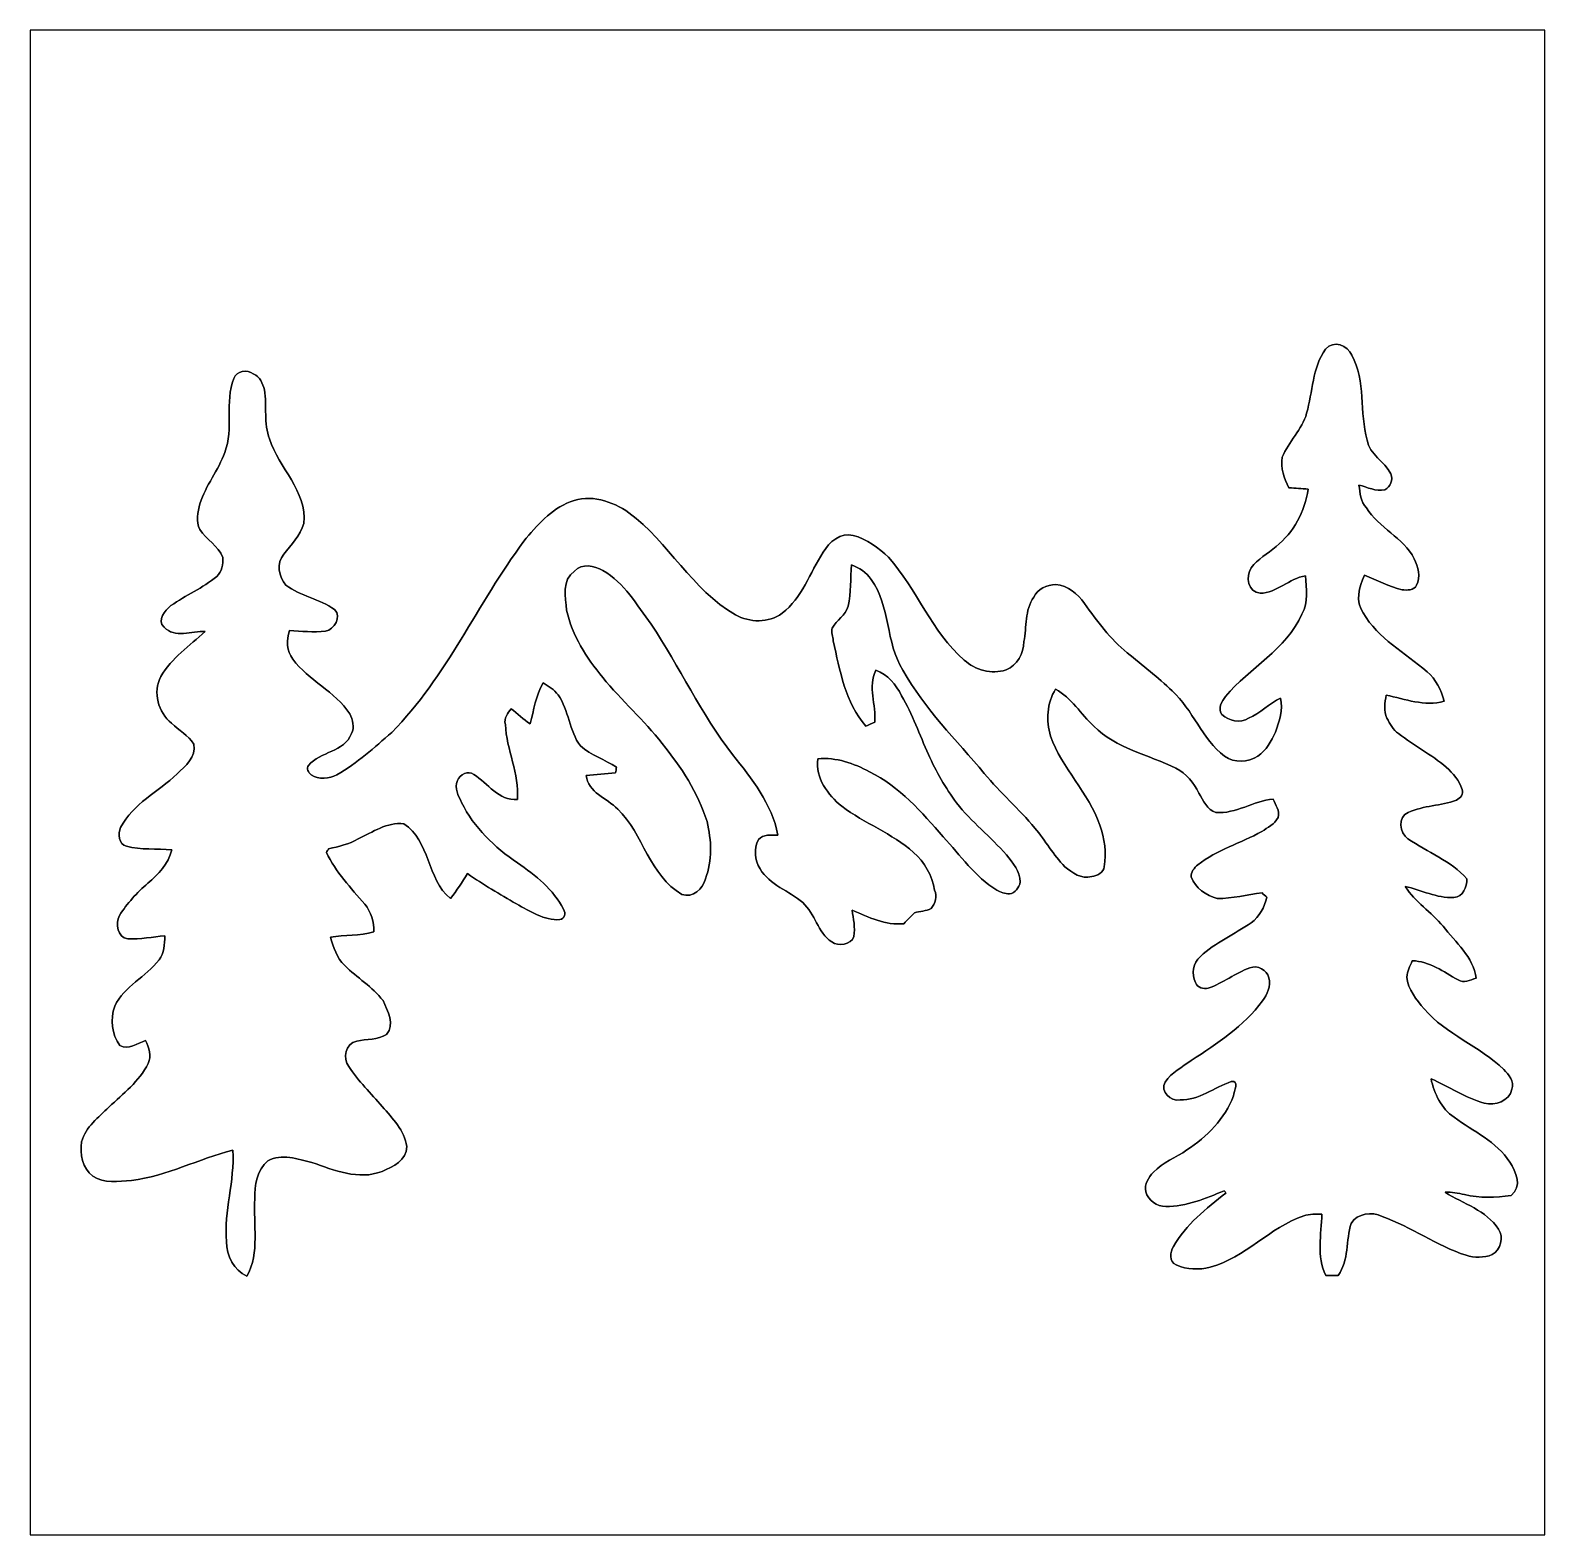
# Model space of a CAD drawing. Header units: centimetres. Extents: x -16.8 to 16.8, y -16.7 to 16.7.
import ezdxf

# ---------------------------------------------------------------- set-up
doc = ezdxf.new("R2010")
doc.units = ezdxf.units.CM
doc.header["$MEASUREMENT"] = 0
doc.layers.add('Layer 1', color=7, linetype='Continuous')

msp = doc.modelspace()

# ---------------------------------------------------------------- linework, layer by layer
at = {"layer": 'Layer 1', "color": 7}
for points, knots in [([(-16.77458, 16.66875), (-16.77458, 16.66875), (16.77458, 16.66875), (16.77458, 16.66875), (16.77458, 16.66875), (16.77458, 16.66875), (16.77458, -16.66875), (16.77458, -16.66875), (16.77458, -16.66875), (16.77458, -16.66875), (-16.77458, -16.66875), (-16.77458, -16.66875), (-16.77458, -16.66875), (-16.77458, -16.66875), (-16.77458, 16.66875), (-16.77458, 16.66875), (-16.77458, 16.66875), (-16.77458, 16.66875), (-16.77458, 16.66875), (-16.77458, 16.66875)], [0, 0, 0, 0, 0.16666667, 0.16666667, 0.16666667, 0.16666667, 0.33333333, 0.33333333, 0.33333333, 0.33333333, 0.5, 0.5, 0.5, 0.5, 0.66666667, 0.66666667, 0.66666667, 0.66666667, 1, 1, 1, 1]), ([(11.91754, 9.60367), (11.62332, 9.18669), (11.63708, 8.65505), (11.5002, 8.18127), (11.5002, 8.18127), (11.40284, 7.81579), (11.09733, 7.55262), (10.95939, 7.2069), (10.95939, 7.2069), (10.92059, 6.96842), (10.99996, 6.73841), (11.10897, 6.53133), (11.10897, 6.53133), (11.24938, 6.52074), (11.39049, 6.51051), (11.53231, 6.49993), (11.53231, 6.49993), (11.4681, 6.00463), (11.21128, 5.54179), (10.82393, 5.22746), (10.82393, 5.22746), (10.6426, 5.0673), (10.41259, 4.95759), (10.27183, 4.7558), (10.27183, 4.7558), (10.14095, 4.56706), (10.20727, 4.21323), (10.4708, 4.19347), (10.4708, 4.19347), (10.84439, 4.20546), (11.11215, 4.51626), (11.47163, 4.58223), (11.47163, 4.58223), (11.49562, 4.29789), (11.53901, 3.99662), (11.39754, 3.73309), (11.39754, 3.73309), (11.05217, 2.94146), (10.23232, 2.54952), (9.7028, 1.90606), (9.7028, 1.90606), (9.6199, 1.80022), (9.52571, 1.63689), (9.62378, 1.51024), (9.62378, 1.51024), (9.77406, 1.3589), (10.02806, 1.30845), (10.21574, 1.42452), (10.21574, 1.42452), (10.47679, 1.53176), (10.66835, 1.75542), (10.92447, 1.86937), (10.92447, 1.86937), (10.98127, 1.61361), (10.89448, 1.35326), (10.80982, 1.11442), (10.80982, 1.11442), (10.71809, 0.91616), (10.60697, 0.71226), (10.42211, 0.58561), (10.42211, 0.58561), (10.20339, 0.44732), (9.89789, 0.42686), (9.68269, 0.58138), (9.68269, 0.58138), (9.17716, 0.9652), (8.98631, 1.61043), (8.52029, 2.02918), (8.52029, 2.02918), (8.20596, 2.32904), (7.86765, 2.60244), (7.52757, 2.87196), (7.52757, 2.87196), (7.15222, 3.181), (6.85835, 3.57293), (6.58036, 3.96804), (6.58036, 3.96804), (6.42867, 4.17654), (6.21065, 4.36739), (5.94325, 4.38609), (5.94325, 4.38609), (5.74463, 4.38432), (5.54355, 4.29189), (5.45606, 4.10633), (5.45606, 4.10633), (5.24933, 3.82129), (5.30401, 3.44876), (5.23663, 3.12138), (5.23663, 3.12138), (5.22993, 2.86209), (5.09446, 2.5908), (4.84082, 2.4952), (4.84082, 2.4952), (4.52155, 2.38619), (4.1596, 2.49379), (3.91478, 2.71392), (3.91478, 2.71392), (3.18876, 3.33975), (2.86844, 4.28484), (2.23838, 4.99039), (2.23838, 4.99039), (2.01436, 5.19818), (1.75754, 5.39503), (1.45838, 5.47617), (1.45838, 5.47617), (1.17052, 5.5439), (0.92639, 5.32977), (0.78952, 5.10152), (0.78952, 5.10152), (0.49601, 4.64573), (0.32738, 4.09363), (-0.11748, 3.75003), (-0.11748, 3.75003), (-0.4191, 3.5306), (-0.83714, 3.53871), (-1.15499, 3.71616), (-1.15499, 3.71616), (-2.12231, 4.26932), (-2.62996, 5.32483), (-3.51296, 5.97711), (-3.51296, 5.97711), (-3.88373, 6.23676), (-4.37127, 6.39798), (-4.81295, 6.22159), (-4.81295, 6.22159), (-5.23946, 6.04802), (-5.56048, 5.69913), (-5.83953, 5.34529), (-5.83953, 5.34529), (-6.86647, 3.97157), (-7.54909, 2.34139), (-8.76723, 1.1116), (-8.76723, 1.1116), (-9.15353, 0.77752), (-9.53135, 0.42369), (-9.98008, 0.17357), (-9.98008, 0.17357), (-10.15224, 0.07373), (-10.38401, 0.06174), (-10.5537, 0.1711), (-10.5537, 0.1711), (-10.60803, 0.21837), (-10.67188, 0.31538), (-10.6105, 0.37924), (-10.6105, 0.37924), (-10.34874, 0.69215), (-9.82204, 0.66993), (-9.65835, 1.08479), (-9.65835, 1.08479), (-9.5818, 1.22273), (-9.63471, 1.38853), (-9.69821, 1.52083), (-9.69821, 1.52083), (-10.02101, 2.02494), (-10.60979, 2.25496), (-10.95834, 2.73332), (-10.95834, 2.73332), (-11.09521, 2.91289), (-11.10192, 3.15771), (-11.03383, 3.36585), (-11.03383, 3.36585), (-10.76784, 3.35033), (-10.50008, 3.32528), (-10.23444, 3.35492), (-10.23444, 3.35492), (-10.04217, 3.39125), (-9.86825, 3.67101), (-10.03265, 3.83046), (-10.03265, 3.83046), (-10.35791, 4.07529), (-10.79183, 4.1208), (-11.11109, 4.37586), (-11.11109, 4.37586), (-11.27443, 4.5533), (-11.32593, 4.86339), (-11.16118, 5.05636), (-11.16118, 5.05636), (-10.99573, 5.26944), (-10.79429, 5.47335), (-10.71245, 5.73687), (-10.71245, 5.73687), (-10.64401, 6.46254), (-11.2716, 6.96701), (-11.47198, 7.61224), (-11.47198, 7.61224), (-11.61591, 7.95796), (-11.52349, 8.34002), (-11.5891, 8.69915), (-11.5891, 8.69915), (-11.62544, 8.84061), (-11.68435, 8.99583), (-11.83358, 9.05228), (-11.83358, 9.05228), (-11.96904, 9.16164), (-12.20999, 9.1253), (-12.26855, 8.94997), (-12.26855, 8.94997), (-12.46752, 8.42433), (-12.26749, 7.8419), (-12.46399, 7.31555), (-12.46399, 7.31555), (-12.60828, 6.91797), (-12.88838, 6.58283), (-13.01679, 6.17784), (-13.01679, 6.17784), (-13.0683, 5.99511), (-13.10076, 5.78414), (-13.02138, 5.60388), (-13.02138, 5.60388), (-12.87815, 5.37598), (-12.60616, 5.24792), (-12.50774, 4.98757), (-12.50774, 4.98757), (-12.49786, 4.83835), (-12.52926, 4.67113), (-12.64285, 4.56494), (-12.64285, 4.56494), (-12.95329, 4.30706), (-13.33183, 4.15255), (-13.65744, 3.91866), (-13.65744, 3.91866), (-13.79044, 3.81212), (-13.98023, 3.6008), (-13.80878, 3.44311), (-13.80878, 3.44311), (-13.58053, 3.18523), (-13.19283, 3.36268), (-12.90038, 3.34716), (-12.90038, 3.34716), (-13.24116, 3.02895), (-13.64827, 2.76296), (-13.88181, 2.34633), (-13.88181, 2.34633), (-14.06666, 2.00272), (-13.94389, 1.55187), (-13.64333, 1.3148), (-13.64333, 1.3148), (-13.49093, 1.15111), (-13.26621, 1.05093), (-13.15297, 0.85231), (-13.15297, 0.85231), (-13.09088, 0.5648), (-13.33641, 0.36124), (-13.52374, 0.18874), (-13.52374, 0.18874), (-13.94248, -0.20144), (-14.49529, -0.47378), (-14.77504, -0.99413), (-14.77504, -0.99413), (-14.83395, -1.13524), (-14.82266, -1.37266), (-14.64486, -1.41323), (-14.64486, -1.41323), (-14.31819, -1.50036), (-13.97494, -1.45803), (-13.64156, -1.49401), (-13.64156, -1.49401), (-13.71071, -1.80234), (-13.93719, -2.03623), (-14.17038, -2.23414), (-14.17038, -2.23414), (-14.41415, -2.43769), (-14.62581, -2.67935), (-14.79903, -2.94569), (-14.79903, -2.94569), (-14.88793, -3.12561), (-14.85194, -3.4357), (-14.6117, -3.46181), (-14.6117, -3.46181), (-14.33795, -3.48333), (-14.0649, -3.41524), (-13.79149, -3.40078), (-13.79149, -3.40078), (-13.80031, -3.58175), (-13.80349, -3.78213), (-13.91885, -3.93171), (-13.91885, -3.93171), (-14.21412, -4.30389), (-14.68931, -4.51732), (-14.90451, -4.95688), (-14.90451, -4.95688), (-15.00823, -5.24051), (-14.97189, -5.58518), (-14.78986, -5.82965), (-14.78986, -5.82965), (-14.60465, -5.93443), (-14.40039, -5.77709), (-14.22506, -5.71676), (-14.22506, -5.71676), (-14.14392, -5.87057), (-14.07795, -6.05931), (-14.16403, -6.22759), (-14.16403, -6.22759), (-14.35947, -6.62446), (-14.71789, -6.89539), (-15.03151, -7.19384), (-15.03151, -7.19384), (-15.2654, -7.41892), (-15.54798, -7.6327), (-15.63864, -7.96114), (-15.63864, -7.96114), (-15.67886, -8.23031), (-15.61747, -8.54816), (-15.39134, -8.72278), (-15.39134, -8.72278), (-15.14016, -8.89388), (-14.81561, -8.8325), (-14.53268, -8.81733), (-14.53268, -8.81733), (-13.75022, -8.71996), (-13.0429, -8.3372), (-12.28443, -8.14952), (-12.28443, -8.14952), (-12.24598, -8.82967), (-12.48516, -9.49501), (-12.42801, -10.17693), (-12.42801, -10.17693), (-12.42413, -10.48526), (-12.2682, -10.81088), (-11.97575, -10.93929), (-11.97575, -10.93929), (-11.68365, -10.41682), (-11.8424, -9.7917), (-11.79865, -9.22408), (-11.79865, -9.22408), (-11.81241, -8.92916), (-11.7535, -8.58344), (-11.51149, -8.38623), (-11.51149, -8.38623), (-11.21481, -8.21302), (-10.84368, -8.34566), (-10.5343, -8.41834), (-10.5343, -8.41834), (-10.04323, -8.59084), (-9.50313, -8.82191), (-8.98102, -8.61836), (-8.98102, -8.61836), (-8.7443, -8.52241), (-8.4261, -8.36436), (-8.43492, -8.06873), (-8.43492, -8.06873), (-8.47584, -7.7089), (-8.75453, -7.44008), (-8.97961, -7.18044), (-8.97961, -7.18044), (-9.22937, -6.88904), (-9.50595, -6.61776), (-9.71726, -6.29638), (-9.71726, -6.29638), (-9.86402, -6.11752), (-9.78711, -5.77674), (-9.54405, -5.73511), (-9.54405, -5.73511), (-9.32674, -5.67584), (-9.07486, -5.71218), (-8.88118, -5.582), (-8.88118, -5.582), (-8.68821, -5.37175), (-8.86389, -5.0486), (-8.96056, -4.83129), (-8.96056, -4.83129), (-9.19762, -4.52826), (-9.53382, -4.32329), (-9.80899, -4.05836), (-9.80899, -4.05836), (-9.98432, -3.88938), (-10.05734, -3.64984), (-10.12684, -3.42371), (-10.12684, -3.42371), (-9.80652, -3.37891), (-9.47914, -3.40007), (-9.16552, -3.30729), (-9.16552, -3.30729), (-9.16093, -3.08716), (-9.21879, -2.86844), (-9.36413, -2.6991), (-9.36413, -2.6991), (-9.67281, -2.33539), (-10.00654, -1.98332), (-10.21574, -1.54834), (-10.21574, -1.54834), (-10.20339, -1.52929), (-10.1787, -1.49084), (-10.16635, -1.47144), (-10.16635, -1.47144), (-9.94304, -1.4157), (-9.71444, -1.36701), (-9.5123, -1.2513), (-9.5123, -1.2513), (-9.19268, -1.09714), (-8.87095, -0.87701), (-8.49983, -0.91369), (-8.49983, -0.91369), (-7.90928, -1.29187), (-7.99888, -2.14242), (-7.46654, -2.56716), (-7.46654, -2.56716), (-7.32578, -2.39466), (-7.20901, -2.20557), (-7.08801, -2.01965), (-7.08801, -2.01965), (-6.74088, -2.26342), (-6.37081, -2.47262), (-6.00675, -2.69028), (-6.00675, -2.69028), (-5.70724, -2.84974), (-5.39574, -3.06141), (-5.04049, -3.03883), (-5.04049, -3.03883), (-4.93007, -3.02436), (-4.90784, -2.89101), (-4.96006, -2.80917), (-4.96006, -2.80917), (-5.18689, -2.37278), (-5.5813, -2.05458), (-5.98029, -1.78259), (-5.98029, -1.78259), (-6.48511, -1.43686), (-6.94796, -1.00013), (-7.21889, -0.44309), (-7.21889, -0.44309), (-7.29333, -0.2988), (-7.38611, -0.12136), (-7.31026, 0.04198), (-7.31026, 0.04198), (-7.2584, 0.17392), (-7.07672, 0.27587), (-6.95008, 0.17992), (-6.95008, 0.17992), (-6.63716, -0.01341), (-6.40009, -0.41663), (-5.98205, -0.37571), (-5.98205, -0.37571), (-5.93937, 0.19967), (-6.22723, 0.72319), (-6.24946, 1.2887), (-6.24946, 1.2887), (-6.29144, 1.43051), (-6.19478, 1.53564), (-6.11893, 1.63548), (-6.11893, 1.63548), (-5.98311, 1.51941), (-5.84941, 1.39982), (-5.70124, 1.29893), (-5.70124, 1.29893), (-5.61904, 1.60584), (-5.57671, 1.92617), (-5.41514, 2.20663), (-5.41514, 2.20663), (-5.29237, 2.13536), (-5.16784, 2.0574), (-5.08318, 1.93993), (-5.08318, 1.93993), (-4.83694, 1.60091), (-4.84046, 1.14512), (-4.58717, 0.80963), (-4.58717, 0.80963), (-4.34799, 0.60925), (-4.04848, 0.50447), (-3.78672, 0.33831), (-3.78672, 0.33831), (-3.79377, 0.29669), (-3.80048, 0.25435), (-3.80753, 0.21202), (-3.80753, 0.21202), (-4.02484, 0.19544), (-4.24145, 0.17992), (-4.45805, 0.15804), (-4.45805, 0.15804), (-4.42348, -0.22154), (-3.99627, -0.34996), (-3.76167, -0.58738), (-3.76167, -0.58738), (-3.19017, -1.14653), (-3.06352, -2.05952), (-2.33962, -2.48109), (-2.33962, -2.48109), (-2.09409, -2.56364), (-1.87537, -2.35973), (-1.81892, -2.13395), (-1.81892, -2.13395), (-1.65841, -1.73179), (-1.68451, -1.28094), (-1.78329, -0.86748), (-1.78329, -0.86748), (-1.98049, -0.22613), (-2.3562, 0.3429), (-2.77354, 0.86148), (-2.77354, 0.86148), (-3.17571, 1.38324), (-3.67947, 1.81539), (-4.09222, 2.32798), (-4.09222, 2.32798), (-4.45841, 2.76084), (-4.76744, 3.25826), (-4.89409, 3.81635), (-4.89409, 3.81635), (-4.91278, 4.10069), (-5.00733, 4.49545), (-4.71981, 4.68489), (-4.71981, 4.68489), (-4.55189, 4.86586), (-4.28237, 4.80483), (-4.09363, 4.69477), (-4.09363, 4.69477), (-3.61315, 4.43018), (-3.33728, 3.93312), (-3.01978, 3.50767), (-3.01978, 3.50767), (-2.39395, 2.56011), (-1.91064, 1.52188), (-1.21497, 0.61948), (-1.21497, 0.61948), (-0.79446, 0.08184), (-0.34431, -0.47378), (-0.21167, -1.16346), (-0.21167, -1.16346), (-0.35348, -1.17546), (-0.54116, -1.13524), (-0.6417, -1.26294), (-0.6417, -1.26294), (-0.75494, -1.46403), (-0.72602, -1.72226), (-0.60748, -1.91417), (-0.60748, -1.91417), (-0.39546, -2.2733), (0.03563, -2.39748), (0.3362, -2.66277), (0.3362, -2.66277), (0.61666, -2.90301), (0.66534, -3.32387), (0.98072, -3.53236), (0.98072, -3.53236), (1.13065, -3.64067), (1.40264, -3.60221), (1.47144, -3.41277), (1.47144, -3.41277), (1.50178, -3.21874), (1.45944, -3.02013), (1.43263, -2.82646), (1.43263, -2.82646), (1.79705, -2.98344), (2.16853, -3.17324), (2.57916, -3.12843), (2.57916, -3.12843), (2.65606, -3.048), (2.72662, -2.96016), (2.81376, -2.89101), (2.81376, -2.89101), (2.93088, -2.83986), (3.07093, -2.86032), (3.1817, -2.79259), (3.1817, -2.79259), (3.2766, -2.68358), (3.31893, -2.5206), (3.25896, -2.38266), (3.25896, -2.38266), (3.19969, -2.06375), (3.03777, -1.76177), (2.79224, -1.54834), (2.79224, -1.54834), (2.31599, -1.12748), (1.70744, -0.90523), (1.20156, -0.52811), (1.20156, -0.52811), (0.89323, -0.27199), (0.61454, 0.09948), (0.67169, 0.52352), (0.67169, 0.52352), (1.07668, 0.56444), (1.46967, 0.42651), (1.81963, 0.23495), (1.81963, 0.23495), (2.48391, -0.08784), (2.97321, -0.66075), (3.45193, -1.20474), (3.45193, -1.20474), (3.82834, -1.61325), (4.15396, -2.08668), (4.63515, -2.38337), (4.63515, -2.38337), (4.7177, -2.43558), (4.81612, -2.46874), (4.9149, -2.46697), (4.9149, -2.46697), (5.04719, -2.4571), (5.12974, -2.32234), (5.1562, -2.20486), (5.1562, -2.20486), (5.15444, -1.96497), (4.99286, -1.77906), (4.85069, -1.60549), (4.85069, -1.60549), (4.50356, -1.20086), (4.07141, -0.8763), (3.74579, -0.45261), (3.74579, -0.45261), (3.50344, -0.11642), (3.28648, 0.23989), (3.12455, 0.62195), (3.12455, 0.62195), (2.92029, 1.05339), (2.77742, 1.51271), (2.52659, 1.92158), (2.52659, 1.92158), (2.40877, 2.16817), (2.21932, 2.39324), (1.95545, 2.48779), (1.95545, 2.48779), (1.77553, 2.12019), (1.96779, 1.71838), (1.93146, 1.33385), (1.93146, 1.33385), (1.86655, 1.30634), (1.80164, 1.27811), (1.73743, 1.24883), (1.73743, 1.24883), (1.27388, 1.77377), (1.1624, 2.48214), (1.01459, 3.13972), (1.01459, 3.13972), (0.99977, 3.23286), (0.96873, 3.32987), (0.99201, 3.42336), (0.99201, 3.42336), (1.0922, 3.59692), (1.28693, 3.70628), (1.3462, 3.90454), (1.3462, 3.90454), (1.40547, 4.20723), (1.39559, 4.51767), (1.41923, 4.82388), (1.41923, 4.82388), (1.59068, 4.75756), (1.75119, 4.65702), (1.85349, 4.49933), (1.85349, 4.49933), (2.28529, 3.90596), (2.16711, 3.10092), (2.55834, 2.48814), (2.55834, 2.48814), (3.03036, 1.63019), (3.74227, 0.9458), (4.36033, 0.1965), (4.36033, 0.1965), (4.71276, -0.22543), (5.12657, -0.59055), (5.48146, -1.01036), (5.48146, -1.01036), (5.71465, -1.28482), (5.88821, -1.60867), (6.14292, -1.86549), (6.14292, -1.86549), (6.30767, -2.00201), (6.51157, -2.14842), (6.74052, -2.0828), (6.74052, -2.0828), (6.86188, -2.06834), (6.9977, -1.99849), (7.01851, -1.86584), (7.01851, -1.86584), (7.06579, -1.55787), (7.02627, -1.23896), (6.92009, -0.94721), (6.92009, -0.94721), (6.6735, -0.22648), (6.07519, 0.30868), (5.82859, 1.02976), (5.82859, 1.02976), (5.72347, 1.37054), (5.7464, 1.76036), (5.93796, 2.06622), (5.93796, 2.06622), (6.29744, 1.88313), (6.4957, 1.51271), (6.78533, 1.24672), (6.78533, 1.24672), (7.28063, 0.75248), (7.99712, 0.61948), (8.60319, 0.31397), (8.60319, 0.31397), (8.84026, 0.20285), (8.99442, -0.01023), (9.11437, -0.23389), (9.11437, -0.23389), (9.21491, -0.3937), (9.28829, -0.60925), (9.48866, -0.66499), (9.48866, -0.66499), (9.93775, -0.69991), (10.32122, -0.40711), (10.75972, -0.36654), (10.75972, -0.36654), (10.81017, -0.49812), (10.91671, -0.62336), (10.86661, -0.77646), (10.86661, -0.77646), (10.79712, -0.92675), (10.6359, -0.99942), (10.50643, -1.08691), (10.50643, -1.08691), (10.03864, -1.34126), (9.51512, -1.49648), (9.08826, -1.82316), (9.08826, -1.82316), (9.01735, -1.89195), (8.92598, -1.98508), (8.94539, -2.09338), (8.94539, -2.09338), (9.02758, -2.34527), (9.27947, -2.49661), (9.51971, -2.57281), (9.51971, -2.57281), (9.85485, -2.57351), (10.18222, -2.4825), (10.51454, -2.44793), (10.51454, -2.44793), (10.54947, -2.47932), (10.58439, -2.51072), (10.62002, -2.54247), (10.62002, -2.54247), (10.56464, -2.76013), (10.46198, -2.97639), (10.27148, -3.10762), (10.27148, -3.10762), (9.90247, -3.36409), (9.47667, -3.54542), (9.14682, -3.85586), (9.14682, -3.85586), (8.98243, -3.99662), (8.94256, -4.24427), (9.04028, -4.43406), (9.04028, -4.43406), (9.07697, -4.5466), (9.21773, -4.58435), (9.32251, -4.55754), (9.32251, -4.55754), (9.64671, -4.44112), (9.92364, -4.22592), (10.24572, -4.10528), (10.24572, -4.10528), (10.41435, -4.03931), (10.61791, -4.15607), (10.66624, -4.32647), (10.66624, -4.32647), (10.71421, -4.51273), (10.62743, -4.69371), (10.51913, -4.84011), (10.51913, -4.84011), (10.10885, -5.40138), (9.52006, -5.78626), (8.94503, -6.1595), (8.94503, -6.1595), (8.74642, -6.30661), (8.50582, -6.42514), (8.36718, -6.63857), (8.36718, -6.63857), (8.25077, -6.84495), (8.48677, -7.08131), (8.69562, -7.03121), (8.69562, -7.03121), (9.11366, -7.04391), (9.45339, -6.75781), (9.83015, -6.62693), (9.83015, -6.62693), (10.01571, -6.59201), (9.89577, -6.84213), (9.87954, -6.94655), (9.87954, -6.94655), (9.69081, -7.44996), (9.29076, -7.85036), (8.84872, -8.14317), (8.84872, -8.14317), (8.60319, -8.30968), (8.31497, -8.41869), (8.10472, -8.63424), (8.10472, -8.63424), (8.001, -8.75171), (7.89093, -8.89988), (7.93785, -9.06921), (7.93785, -9.06921), (7.98971, -9.26218), (8.18339, -9.392), (8.37918, -9.39588), (8.37918, -9.39588), (8.83532, -9.39624), (9.26218, -9.21844), (9.67669, -9.04663), (9.67669, -9.04663), (9.68446, -9.05933), (9.69962, -9.08509), (9.70739, -9.09779), (9.70739, -9.09779), (9.27735, -9.44316), (8.82403, -9.79346), (8.54992, -10.28171), (8.54992, -10.28171), (8.47584, -10.39989), (8.45185, -10.62955), (8.61166, -10.68705), (8.61166, -10.68705), (8.8459, -10.79959), (9.11613, -10.80029), (9.36519, -10.74103), (9.36519, -10.74103), (10.14166, -10.52936), (10.6807, -9.86049), (11.43529, -9.60049), (11.43529, -9.60049), (11.56511, -9.56063), (11.70234, -9.56733), (11.83711, -9.56204), (11.83711, -9.56204), (11.82899, -10.00936), (11.70905, -10.50537), (11.92847, -10.92165), (11.92847, -10.92165), (11.99586, -10.922), (12.13097, -10.92271), (12.19835, -10.92271), (12.19835, -10.92271), (12.44459, -10.58898), (12.36557, -10.14342), (12.48763, -9.76912), (12.48763, -9.76912), (12.63191, -9.54581), (12.94412, -9.50172), (13.17378, -9.61813), (13.17378, -9.61813), (13.82042, -9.8425), (14.37993, -10.26513), (15.03292, -10.47538), (15.03292, -10.47538), (15.21954, -10.53289), (15.42874, -10.535), (15.61147, -10.46127), (15.61147, -10.46127), (15.79704, -10.35544), (15.87747, -10.07745), (15.74906, -9.89894), (15.74906, -9.89894), (15.48024, -9.47702), (14.97154, -9.33662), (14.56866, -9.08085), (14.56866, -9.08085), (14.7133, -9.06745), (14.85618, -9.0999), (14.99658, -9.13165), (14.99658, -9.13165), (15.33454, -9.20468), (15.68803, -9.21244), (16.02846, -9.14929), (16.02846, -9.14929), (16.28352, -8.95456), (16.14135, -8.62577), (15.99988, -8.41304), (15.99988, -8.41304), (15.70849, -7.95514), (15.19202, -7.73148), (14.77116, -7.41856), (14.77116, -7.41856), (14.48117, -7.22559), (14.32701, -6.89363), (14.25575, -6.56378), (14.25575, -6.56378), (14.65086, -6.74088), (15.01563, -6.98853), (15.43685, -7.10318), (15.43685, -7.10318), (15.67533, -7.16562), (15.99494, -7.06402), (16.04821, -6.79838), (16.04821, -6.79838), (16.11066, -6.62658), (15.97625, -6.47206), (15.86618, -6.35882), (15.86618, -6.35882), (15.33666, -5.83812), (14.58912, -5.58941), (14.10582, -5.01544), (14.10582, -5.01544), (13.93084, -4.81295), (13.74493, -4.58929), (13.72164, -4.31165), (13.72164, -4.31165), (13.72517, -4.18289), (13.79044, -4.06647), (13.83912, -3.95041), (13.83912, -3.95041), (14.22471, -3.95993), (14.53586, -4.19065), (14.85441, -4.37621), (14.85441, -4.37621), (14.97789, -4.45523), (15.12535, -4.36986), (15.2527, -4.33952), (15.2527, -4.33952), (15.19343, -3.8608), (14.8015, -3.54401), (14.5221, -3.18664), (14.5221, -3.18664), (14.26175, -2.87408), (13.90438, -2.6476), (13.68284, -2.30329), (13.68284, -2.30329), (14.04091, -2.38054), (14.38416, -2.56787), (14.75775, -2.54917), (14.75775, -2.54917), (14.97683, -2.52942), (15.04421, -2.32093), (15.05267, -2.13254), (15.05267, -2.13254), (14.6939, -1.7339), (14.17779, -1.54481), (13.74493, -1.24742), (13.74493, -1.24742), (13.55866, -1.12254), (13.51562, -0.75671), (13.75198, -0.66569), (13.75198, -0.66569), (14.08783, -0.50377), (14.47588, -0.52141), (14.82196, -0.39017), (14.82196, -0.39017), (14.90133, -0.34678), (14.98318, -0.25224), (14.94543, -0.15593), (14.94543, -0.15593), (14.88405, 0.04128), (14.74294, 0.20179), (14.59477, 0.34078), (14.59477, 0.34078), (14.26069, 0.61489), (13.88004, 0.82444), (13.53467, 1.08232), (13.53467, 1.08232), (13.41861, 1.16911), (13.34699, 1.30246), (13.27679, 1.42487), (13.27679, 1.42487), (13.19495, 1.58433), (13.2401, 1.76777), (13.26268, 1.9364), (13.26268, 1.9364), (13.68354, 1.85279), (14.11287, 1.67464), (14.54432, 1.80305), (14.54432, 1.80305), (14.48435, 2.05211), (14.36652, 2.28812), (14.16826, 2.45569), (14.16826, 2.45569), (13.6839, 2.87443), (13.08241, 3.18417), (12.75397, 3.75849), (12.75397, 3.75849), (12.57265, 4.00826), (12.66684, 4.33564), (12.78396, 4.59211), (12.78396, 4.59211), (13.06477, 4.49439), (13.32018, 4.33105), (13.61546, 4.27249), (13.61546, 4.27249), (13.71988, 4.25697), (13.88145, 4.25415), (13.93649, 4.37021), (13.93649, 4.37021), (14.03315, 4.55859), (13.96577, 4.77837), (13.88498, 4.95935), (13.88498, 4.95935), (13.63627, 5.42784), (13.10428, 5.64162), (12.82312, 6.08542), (12.82312, 6.08542), (12.69577, 6.223), (12.68589, 6.41667), (12.65978, 6.59236), (12.65978, 6.59236), (12.84817, 6.54226), (13.03055, 6.44349), (13.23305, 6.48335), (13.23305, 6.48335), (13.34841, 6.55532), (13.43166, 6.70348), (13.36428, 6.84107), (13.36428, 6.84107), (13.23022, 7.11835), (12.89332, 7.26405), (12.83794, 7.58578), (12.83794, 7.58578), (12.6686, 8.20138), (12.81994, 8.89459), (12.50209, 9.46961), (12.50209, 9.46961), (12.40719, 9.68728), (12.09463, 9.81251), (11.91754, 9.60367)], [0, 0, 0, 0, 0.00398406, 0.00398406, 0.00398406, 0.00398406, 0.00796813, 0.00796813, 0.00796813, 0.00796813, 0.01195219, 0.01195219, 0.01195219, 0.01195219, 0.01593625, 0.01593625, 0.01593625, 0.01593625, 0.01992032, 0.01992032, 0.01992032, 0.01992032, 0.02390438, 0.02390438, 0.02390438, 0.02390438, 0.02788845, 0.02788845, 0.02788845, 0.02788845, 0.03187251, 0.03187251, 0.03187251, 0.03187251, 0.03585657, 0.03585657, 0.03585657, 0.03585657, 0.03984064, 0.03984064, 0.03984064, 0.03984064, 0.0438247, 0.0438247, 0.0438247, 0.0438247, 0.04780876, 0.04780876, 0.04780876, 0.04780876, 0.05179283, 0.05179283, 0.05179283, 0.05179283, 0.05577689, 0.05577689, 0.05577689, 0.05577689, 0.05976096, 0.05976096, 0.05976096, 0.05976096, 0.06374502, 0.06374502, 0.06374502, 0.06374502, 0.06772908, 0.06772908, 0.06772908, 0.06772908, 0.07171315, 0.07171315, 0.07171315, 0.07171315, 0.07569721, 0.07569721, 0.07569721, 0.07569721, 0.07968127, 0.07968127, 0.07968127, 0.07968127, 0.08366534, 0.08366534, 0.08366534, 0.08366534, 0.0876494, 0.0876494, 0.0876494, 0.0876494, 0.09163347, 0.09163347, 0.09163347, 0.09163347, 0.09561753, 0.09561753, 0.09561753, 0.09561753, 0.09960159, 0.09960159, 0.09960159, 0.09960159, 0.10358566, 0.10358566, 0.10358566, 0.10358566, 0.10756972, 0.10756972, 0.10756972, 0.10756972, 0.11155378, 0.11155378, 0.11155378, 0.11155378, 0.11553785, 0.11553785, 0.11553785, 0.11553785, 0.11952191, 0.11952191, 0.11952191, 0.11952191, 0.12350598, 0.12350598, 0.12350598, 0.12350598, 0.12749004, 0.12749004, 0.12749004, 0.12749004, 0.1314741, 0.1314741, 0.1314741, 0.1314741, 0.13545817, 0.13545817, 0.13545817, 0.13545817, 0.13944223, 0.13944223, 0.13944223, 0.13944223, 0.14342629, 0.14342629, 0.14342629, 0.14342629, 0.14741036, 0.14741036, 0.14741036, 0.14741036, 0.15139442, 0.15139442, 0.15139442, 0.15139442, 0.15537849, 0.15537849, 0.15537849, 0.15537849, 0.15936255, 0.15936255, 0.15936255, 0.15936255, 0.16334661, 0.16334661, 0.16334661, 0.16334661, 0.16733068, 0.16733068, 0.16733068, 0.16733068, 0.17131474, 0.17131474, 0.17131474, 0.17131474, 0.1752988, 0.1752988, 0.1752988, 0.1752988, 0.17928287, 0.17928287, 0.17928287, 0.17928287, 0.18326693, 0.18326693, 0.18326693, 0.18326693, 0.187251, 0.187251, 0.187251, 0.187251, 0.19123506, 0.19123506, 0.19123506, 0.19123506, 0.19521912, 0.19521912, 0.19521912, 0.19521912, 0.19920319, 0.19920319, 0.19920319, 0.19920319, 0.20318725, 0.20318725, 0.20318725, 0.20318725, 0.20717131, 0.20717131, 0.20717131, 0.20717131, 0.21115538, 0.21115538, 0.21115538, 0.21115538, 0.21513944, 0.21513944, 0.21513944, 0.21513944, 0.21912351, 0.21912351, 0.21912351, 0.21912351, 0.22310757, 0.22310757, 0.22310757, 0.22310757, 0.22709163, 0.22709163, 0.22709163, 0.22709163, 0.2310757, 0.2310757, 0.2310757, 0.2310757, 0.23505976, 0.23505976, 0.23505976, 0.23505976, 0.23904382, 0.23904382, 0.23904382, 0.23904382, 0.24302789, 0.24302789, 0.24302789, 0.24302789, 0.24701195, 0.24701195, 0.24701195, 0.24701195, 0.25099602, 0.25099602, 0.25099602, 0.25099602, 0.25498008, 0.25498008, 0.25498008, 0.25498008, 0.25896414, 0.25896414, 0.25896414, 0.25896414, 0.26294821, 0.26294821, 0.26294821, 0.26294821, 0.26693227, 0.26693227, 0.26693227, 0.26693227, 0.27091633, 0.27091633, 0.27091633, 0.27091633, 0.2749004, 0.2749004, 0.2749004, 0.2749004, 0.27888446, 0.27888446, 0.27888446, 0.27888446, 0.28286853, 0.28286853, 0.28286853, 0.28286853, 0.28685259, 0.28685259, 0.28685259, 0.28685259, 0.29083665, 0.29083665, 0.29083665, 0.29083665, 0.29482072, 0.29482072, 0.29482072, 0.29482072, 0.29880478, 0.29880478, 0.29880478, 0.29880478, 0.30278884, 0.30278884, 0.30278884, 0.30278884, 0.30677291, 0.30677291, 0.30677291, 0.30677291, 0.31075697, 0.31075697, 0.31075697, 0.31075697, 0.31474104, 0.31474104, 0.31474104, 0.31474104, 0.3187251, 0.3187251, 0.3187251, 0.3187251, 0.32270916, 0.32270916, 0.32270916, 0.32270916, 0.32669323, 0.32669323, 0.32669323, 0.32669323, 0.33067729, 0.33067729, 0.33067729, 0.33067729, 0.33466135, 0.33466135, 0.33466135, 0.33466135, 0.33864542, 0.33864542, 0.33864542, 0.33864542, 0.34262948, 0.34262948, 0.34262948, 0.34262948, 0.34661355, 0.34661355, 0.34661355, 0.34661355, 0.35059761, 0.35059761, 0.35059761, 0.35059761, 0.35458167, 0.35458167, 0.35458167, 0.35458167, 0.35856574, 0.35856574, 0.35856574, 0.35856574, 0.3625498, 0.3625498, 0.3625498, 0.3625498, 0.36653386, 0.36653386, 0.36653386, 0.36653386, 0.37051793, 0.37051793, 0.37051793, 0.37051793, 0.37450199, 0.37450199, 0.37450199, 0.37450199, 0.37848606, 0.37848606, 0.37848606, 0.37848606, 0.38247012, 0.38247012, 0.38247012, 0.38247012, 0.38645418, 0.38645418, 0.38645418, 0.38645418, 0.39043825, 0.39043825, 0.39043825, 0.39043825, 0.39442231, 0.39442231, 0.39442231, 0.39442231, 0.39840637, 0.39840637, 0.39840637, 0.39840637, 0.40239044, 0.40239044, 0.40239044, 0.40239044, 0.4063745, 0.4063745, 0.4063745, 0.4063745, 0.41035857, 0.41035857, 0.41035857, 0.41035857, 0.41434263, 0.41434263, 0.41434263, 0.41434263, 0.41832669, 0.41832669, 0.41832669, 0.41832669, 0.42231076, 0.42231076, 0.42231076, 0.42231076, 0.42629482, 0.42629482, 0.42629482, 0.42629482, 0.43027888, 0.43027888, 0.43027888, 0.43027888, 0.43426295, 0.43426295, 0.43426295, 0.43426295, 0.43824701, 0.43824701, 0.43824701, 0.43824701, 0.44223108, 0.44223108, 0.44223108, 0.44223108, 0.44621514, 0.44621514, 0.44621514, 0.44621514, 0.4501992, 0.4501992, 0.4501992, 0.4501992, 0.45418327, 0.45418327, 0.45418327, 0.45418327, 0.45816733, 0.45816733, 0.45816733, 0.45816733, 0.46215139, 0.46215139, 0.46215139, 0.46215139, 0.46613546, 0.46613546, 0.46613546, 0.46613546, 0.47011952, 0.47011952, 0.47011952, 0.47011952, 0.47410359, 0.47410359, 0.47410359, 0.47410359, 0.47808765, 0.47808765, 0.47808765, 0.47808765, 0.48207171, 0.48207171, 0.48207171, 0.48207171, 0.48605578, 0.48605578, 0.48605578, 0.48605578, 0.49003984, 0.49003984, 0.49003984, 0.49003984, 0.4940239, 0.4940239, 0.4940239, 0.4940239, 0.49800797, 0.49800797, 0.49800797, 0.49800797, 0.50199203, 0.50199203, 0.50199203, 0.50199203, 0.5059761, 0.5059761, 0.5059761, 0.5059761, 0.50996016, 0.50996016, 0.50996016, 0.50996016, 0.51394422, 0.51394422, 0.51394422, 0.51394422, 0.51792829, 0.51792829, 0.51792829, 0.51792829, 0.52191235, 0.52191235, 0.52191235, 0.52191235, 0.52589641, 0.52589641, 0.52589641, 0.52589641, 0.52988048, 0.52988048, 0.52988048, 0.52988048, 0.53386454, 0.53386454, 0.53386454, 0.53386454, 0.53784861, 0.53784861, 0.53784861, 0.53784861, 0.54183267, 0.54183267, 0.54183267, 0.54183267, 0.54581673, 0.54581673, 0.54581673, 0.54581673, 0.5498008, 0.5498008, 0.5498008, 0.5498008, 0.55378486, 0.55378486, 0.55378486, 0.55378486, 0.55776892, 0.55776892, 0.55776892, 0.55776892, 0.56175299, 0.56175299, 0.56175299, 0.56175299, 0.56573705, 0.56573705, 0.56573705, 0.56573705, 0.56972112, 0.56972112, 0.56972112, 0.56972112, 0.57370518, 0.57370518, 0.57370518, 0.57370518, 0.57768924, 0.57768924, 0.57768924, 0.57768924, 0.58167331, 0.58167331, 0.58167331, 0.58167331, 0.58565737, 0.58565737, 0.58565737, 0.58565737, 0.58964143, 0.58964143, 0.58964143, 0.58964143, 0.5936255, 0.5936255, 0.5936255, 0.5936255, 0.59760956, 0.59760956, 0.59760956, 0.59760956, 0.60159363, 0.60159363, 0.60159363, 0.60159363, 0.60557769, 0.60557769, 0.60557769, 0.60557769, 0.60956175, 0.60956175, 0.60956175, 0.60956175, 0.61354582, 0.61354582, 0.61354582, 0.61354582, 0.61752988, 0.61752988, 0.61752988, 0.61752988, 0.62151394, 0.62151394, 0.62151394, 0.62151394, 0.62549801, 0.62549801, 0.62549801, 0.62549801, 0.62948207, 0.62948207, 0.62948207, 0.62948207, 0.63346614, 0.63346614, 0.63346614, 0.63346614, 0.6374502, 0.6374502, 0.6374502, 0.6374502, 0.64143426, 0.64143426, 0.64143426, 0.64143426, 0.64541833, 0.64541833, 0.64541833, 0.64541833, 0.64940239, 0.64940239, 0.64940239, 0.64940239, 0.65338645, 0.65338645, 0.65338645, 0.65338645, 0.65737052, 0.65737052, 0.65737052, 0.65737052, 0.66135458, 0.66135458, 0.66135458, 0.66135458, 0.66533865, 0.66533865, 0.66533865, 0.66533865, 0.66932271, 0.66932271, 0.66932271, 0.66932271, 0.67330677, 0.67330677, 0.67330677, 0.67330677, 0.67729084, 0.67729084, 0.67729084, 0.67729084, 0.6812749, 0.6812749, 0.6812749, 0.6812749, 0.68525896, 0.68525896, 0.68525896, 0.68525896, 0.68924303, 0.68924303, 0.68924303, 0.68924303, 0.69322709, 0.69322709, 0.69322709, 0.69322709, 0.69721116, 0.69721116, 0.69721116, 0.69721116, 0.70119522, 0.70119522, 0.70119522, 0.70119522, 0.70517928, 0.70517928, 0.70517928, 0.70517928, 0.70916335, 0.70916335, 0.70916335, 0.70916335, 0.71314741, 0.71314741, 0.71314741, 0.71314741, 0.71713147, 0.71713147, 0.71713147, 0.71713147, 0.72111554, 0.72111554, 0.72111554, 0.72111554, 0.7250996, 0.7250996, 0.7250996, 0.7250996, 0.72908367, 0.72908367, 0.72908367, 0.72908367, 0.73306773, 0.73306773, 0.73306773, 0.73306773, 0.73705179, 0.73705179, 0.73705179, 0.73705179, 0.74103586, 0.74103586, 0.74103586, 0.74103586, 0.74501992, 0.74501992, 0.74501992, 0.74501992, 0.74900398, 0.74900398, 0.74900398, 0.74900398, 0.75298805, 0.75298805, 0.75298805, 0.75298805, 0.75697211, 0.75697211, 0.75697211, 0.75697211, 0.76095618, 0.76095618, 0.76095618, 0.76095618, 0.76494024, 0.76494024, 0.76494024, 0.76494024, 0.7689243, 0.7689243, 0.7689243, 0.7689243, 0.77290837, 0.77290837, 0.77290837, 0.77290837, 0.77689243, 0.77689243, 0.77689243, 0.77689243, 0.78087649, 0.78087649, 0.78087649, 0.78087649, 0.78486056, 0.78486056, 0.78486056, 0.78486056, 0.78884462, 0.78884462, 0.78884462, 0.78884462, 0.79282869, 0.79282869, 0.79282869, 0.79282869, 0.79681275, 0.79681275, 0.79681275, 0.79681275, 0.80079681, 0.80079681, 0.80079681, 0.80079681, 0.80478088, 0.80478088, 0.80478088, 0.80478088, 0.80876494, 0.80876494, 0.80876494, 0.80876494, 0.812749, 0.812749, 0.812749, 0.812749, 0.81673307, 0.81673307, 0.81673307, 0.81673307, 0.82071713, 0.82071713, 0.82071713, 0.82071713, 0.8247012, 0.8247012, 0.8247012, 0.8247012, 0.82868526, 0.82868526, 0.82868526, 0.82868526, 0.83266932, 0.83266932, 0.83266932, 0.83266932, 0.83665339, 0.83665339, 0.83665339, 0.83665339, 0.84063745, 0.84063745, 0.84063745, 0.84063745, 0.84462151, 0.84462151, 0.84462151, 0.84462151, 0.84860558, 0.84860558, 0.84860558, 0.84860558, 0.85258964, 0.85258964, 0.85258964, 0.85258964, 0.85657371, 0.85657371, 0.85657371, 0.85657371, 0.86055777, 0.86055777, 0.86055777, 0.86055777, 0.86454183, 0.86454183, 0.86454183, 0.86454183, 0.8685259, 0.8685259, 0.8685259, 0.8685259, 0.87250996, 0.87250996, 0.87250996, 0.87250996, 0.87649402, 0.87649402, 0.87649402, 0.87649402, 0.88047809, 0.88047809, 0.88047809, 0.88047809, 0.88446215, 0.88446215, 0.88446215, 0.88446215, 0.88844622, 0.88844622, 0.88844622, 0.88844622, 0.89243028, 0.89243028, 0.89243028, 0.89243028, 0.89641434, 0.89641434, 0.89641434, 0.89641434, 0.90039841, 0.90039841, 0.90039841, 0.90039841, 0.90438247, 0.90438247, 0.90438247, 0.90438247, 0.90836653, 0.90836653, 0.90836653, 0.90836653, 0.9123506, 0.9123506, 0.9123506, 0.9123506, 0.91633466, 0.91633466, 0.91633466, 0.91633466, 0.92031873, 0.92031873, 0.92031873, 0.92031873, 0.92430279, 0.92430279, 0.92430279, 0.92430279, 0.92828685, 0.92828685, 0.92828685, 0.92828685, 0.93227092, 0.93227092, 0.93227092, 0.93227092, 0.93625498, 0.93625498, 0.93625498, 0.93625498, 0.94023904, 0.94023904, 0.94023904, 0.94023904, 0.94422311, 0.94422311, 0.94422311, 0.94422311, 0.94820717, 0.94820717, 0.94820717, 0.94820717, 0.95219124, 0.95219124, 0.95219124, 0.95219124, 0.9561753, 0.9561753, 0.9561753, 0.9561753, 0.96015936, 0.96015936, 0.96015936, 0.96015936, 0.96414343, 0.96414343, 0.96414343, 0.96414343, 0.96812749, 0.96812749, 0.96812749, 0.96812749, 0.97211155, 0.97211155, 0.97211155, 0.97211155, 0.97609562, 0.97609562, 0.97609562, 0.97609562, 0.98007968, 0.98007968, 0.98007968, 0.98007968, 0.98406375, 0.98406375, 0.98406375, 0.98406375, 0.98804781, 0.98804781, 0.98804781, 0.98804781, 0.99203187, 0.99203187, 0.99203187, 0.99203187, 1, 1, 1, 1])]:
    msp.add_open_spline(points, degree=3, knots=knots, dxfattribs=at)
at = {"layer": 'Layer 1', "color": 251}
msp.add_open_spline([(11.91754, 9.60367), (12.09463, 9.81251), (12.40719, 9.68728), (12.50209, 9.46961), (12.50209, 9.46961), (12.81994, 8.89459), (12.6686, 8.20138), (12.83794, 7.58578), (12.83794, 7.58578), (12.89332, 7.26405), (13.23022, 7.11835), (13.36428, 6.84107), (13.36428, 6.84107), (13.43166, 6.70348), (13.34841, 6.55532), (13.23305, 6.48335), (13.23305, 6.48335), (13.03055, 6.44349), (12.84817, 6.54226), (12.65978, 6.59236), (12.65978, 6.59236), (12.68589, 6.41667), (12.69577, 6.223), (12.82312, 6.08542), (12.82312, 6.08542), (13.10428, 5.64162), (13.63627, 5.42784), (13.88498, 4.95935), (13.88498, 4.95935), (13.96577, 4.77837), (14.03315, 4.55859), (13.93649, 4.37021), (13.93649, 4.37021), (13.88145, 4.25415), (13.71988, 4.25697), (13.61546, 4.27249), (13.61546, 4.27249), (13.32018, 4.33105), (13.06477, 4.49439), (12.78396, 4.59211), (12.78396, 4.59211), (12.66684, 4.33564), (12.57265, 4.00826), (12.75397, 3.75849), (12.75397, 3.75849), (13.08241, 3.18417), (13.6839, 2.87443), (14.16826, 2.45569), (14.16826, 2.45569), (14.36652, 2.28812), (14.48435, 2.05211), (14.54432, 1.80305), (14.54432, 1.80305), (14.11287, 1.67464), (13.68354, 1.85279), (13.26268, 1.9364), (13.26268, 1.9364), (13.2401, 1.76777), (13.19495, 1.58433), (13.27679, 1.42487), (13.27679, 1.42487), (13.34699, 1.30246), (13.41861, 1.16911), (13.53467, 1.08232), (13.53467, 1.08232), (13.88004, 0.82444), (14.26069, 0.61489), (14.59477, 0.34078), (14.59477, 0.34078), (14.74294, 0.20179), (14.88405, 0.04128), (14.94543, -0.15593), (14.94543, -0.15593), (14.98318, -0.25224), (14.90133, -0.34678), (14.82196, -0.39017), (14.82196, -0.39017), (14.47588, -0.52141), (14.08783, -0.50377), (13.75198, -0.66569), (13.75198, -0.66569), (13.51562, -0.75671), (13.55866, -1.12254), (13.74493, -1.24742), (13.74493, -1.24742), (14.17779, -1.54481), (14.6939, -1.7339), (15.05267, -2.13254), (15.05267, -2.13254), (15.04421, -2.32093), (14.97683, -2.52942), (14.75775, -2.54917), (14.75775, -2.54917), (14.38416, -2.56787), (14.04091, -2.38054), (13.68284, -2.30329), (13.68284, -2.30329), (13.90438, -2.6476), (14.26175, -2.87408), (14.5221, -3.18664), (14.5221, -3.18664), (14.8015, -3.54401), (15.19343, -3.8608), (15.2527, -4.33952), (15.2527, -4.33952), (15.12535, -4.36986), (14.97789, -4.45523), (14.85441, -4.37621), (14.85441, -4.37621), (14.53586, -4.19065), (14.22471, -3.95993), (13.83912, -3.95041), (13.83912, -3.95041), (13.79044, -4.06647), (13.72517, -4.18289), (13.72164, -4.31165), (13.72164, -4.31165), (13.74493, -4.58929), (13.93084, -4.81295), (14.10582, -5.01544), (14.10582, -5.01544), (14.58912, -5.58941), (15.33666, -5.83812), (15.86618, -6.35882), (15.86618, -6.35882), (15.97625, -6.47206), (16.11066, -6.62658), (16.04821, -6.79838), (16.04821, -6.79838), (15.99494, -7.06402), (15.67533, -7.16562), (15.43685, -7.10318), (15.43685, -7.10318), (15.01563, -6.98853), (14.65086, -6.74088), (14.25575, -6.56378), (14.25575, -6.56378), (14.32701, -6.89363), (14.48117, -7.22559), (14.77116, -7.41856), (14.77116, -7.41856), (15.19202, -7.73148), (15.70849, -7.95514), (15.99988, -8.41304), (15.99988, -8.41304), (16.14135, -8.62577), (16.28352, -8.95456), (16.02846, -9.14929), (16.02846, -9.14929), (15.68803, -9.21244), (15.33454, -9.20468), (14.99658, -9.13165), (14.99658, -9.13165), (14.85618, -9.0999), (14.7133, -9.06745), (14.56866, -9.08085), (14.56866, -9.08085), (14.97154, -9.33662), (15.48024, -9.47702), (15.74906, -9.89894), (15.74906, -9.89894), (15.87747, -10.07745), (15.79704, -10.35544), (15.61147, -10.46127), (15.61147, -10.46127), (15.42874, -10.535), (15.21954, -10.53289), (15.03292, -10.47538), (15.03292, -10.47538), (14.37993, -10.26513), (13.82042, -9.8425), (13.17378, -9.61813), (13.17378, -9.61813), (12.94412, -9.50172), (12.63191, -9.54581), (12.48763, -9.76912), (12.48763, -9.76912), (12.36557, -10.14342), (12.44459, -10.58898), (12.19835, -10.92271), (12.19835, -10.92271), (12.13097, -10.92271), (11.99586, -10.922), (11.92847, -10.92165), (11.92847, -10.92165), (11.70905, -10.50537), (11.82899, -10.00936), (11.83711, -9.56204), (11.83711, -9.56204), (11.70234, -9.56733), (11.56511, -9.56063), (11.43529, -9.60049), (11.43529, -9.60049), (10.6807, -9.86049), (10.14166, -10.52936), (9.36519, -10.74103), (9.36519, -10.74103), (9.11613, -10.80029), (8.8459, -10.79959), (8.61166, -10.68705), (8.61166, -10.68705), (8.45185, -10.62955), (8.47584, -10.39989), (8.54992, -10.28171), (8.54992, -10.28171), (8.82403, -9.79346), (9.27735, -9.44316), (9.70739, -9.09779), (9.70739, -9.09779), (9.69962, -9.08509), (9.68446, -9.05933), (9.67669, -9.04663), (9.67669, -9.04663), (9.26218, -9.21844), (8.83532, -9.39624), (8.37918, -9.39588), (8.37918, -9.39588), (8.18339, -9.392), (7.98971, -9.26218), (7.93785, -9.06921), (7.93785, -9.06921), (7.89093, -8.89988), (8.001, -8.75171), (8.10472, -8.63424), (8.10472, -8.63424), (8.31497, -8.41869), (8.60319, -8.30968), (8.84872, -8.14317), (8.84872, -8.14317), (9.29076, -7.85036), (9.69081, -7.44996), (9.87954, -6.94655), (9.87954, -6.94655), (9.89577, -6.84213), (10.01571, -6.59201), (9.83015, -6.62693), (9.83015, -6.62693), (9.45339, -6.75781), (9.11366, -7.04391), (8.69562, -7.03121), (8.69562, -7.03121), (8.48677, -7.08131), (8.25077, -6.84495), (8.36718, -6.63857), (8.36718, -6.63857), (8.50582, -6.42514), (8.74642, -6.30661), (8.94503, -6.1595), (8.94503, -6.1595), (9.52006, -5.78626), (10.10885, -5.40138), (10.51913, -4.84011), (10.51913, -4.84011), (10.62743, -4.69371), (10.71421, -4.51273), (10.66624, -4.32647), (10.66624, -4.32647), (10.61791, -4.15607), (10.41435, -4.03931), (10.24572, -4.10528), (10.24572, -4.10528), (9.92364, -4.22592), (9.64671, -4.44112), (9.32251, -4.55754), (9.32251, -4.55754), (9.21773, -4.58435), (9.07697, -4.5466), (9.04028, -4.43406), (9.04028, -4.43406), (8.94256, -4.24427), (8.98243, -3.99662), (9.14682, -3.85586), (9.14682, -3.85586), (9.47667, -3.54542), (9.90247, -3.36409), (10.27148, -3.10762), (10.27148, -3.10762), (10.46198, -2.97639), (10.56464, -2.76013), (10.62002, -2.54247), (10.62002, -2.54247), (10.58439, -2.51072), (10.54947, -2.47932), (10.51454, -2.44793), (10.51454, -2.44793), (10.18222, -2.4825), (9.85485, -2.57351), (9.51971, -2.57281), (9.51971, -2.57281), (9.27947, -2.49661), (9.02758, -2.34527), (8.94539, -2.09338), (8.94539, -2.09338), (8.92598, -1.98508), (9.01735, -1.89195), (9.08826, -1.82316), (9.08826, -1.82316), (9.51512, -1.49648), (10.03864, -1.34126), (10.50643, -1.08691), (10.50643, -1.08691), (10.6359, -0.99942), (10.79712, -0.92675), (10.86661, -0.77646), (10.86661, -0.77646), (10.91671, -0.62336), (10.81017, -0.49812), (10.75972, -0.36654), (10.75972, -0.36654), (10.32122, -0.40711), (9.93775, -0.69991), (9.48866, -0.66499), (9.48866, -0.66499), (9.28829, -0.60925), (9.21491, -0.3937), (9.11437, -0.23389), (9.11437, -0.23389), (8.99442, -0.01023), (8.84026, 0.20285), (8.60319, 0.31397), (8.60319, 0.31397), (7.99712, 0.61948), (7.28063, 0.75248), (6.78533, 1.24672), (6.78533, 1.24672), (6.4957, 1.51271), (6.29744, 1.88313), (5.93796, 2.06622), (5.93796, 2.06622), (5.7464, 1.76036), (5.72347, 1.37054), (5.82859, 1.02976), (5.82859, 1.02976), (6.07519, 0.30868), (6.6735, -0.22648), (6.92009, -0.94721), (6.92009, -0.94721), (7.02627, -1.23896), (7.06579, -1.55787), (7.01851, -1.86584), (7.01851, -1.86584), (6.9977, -1.99849), (6.86188, -2.06834), (6.74052, -2.0828), (6.74052, -2.0828), (6.51157, -2.14842), (6.30767, -2.00201), (6.14292, -1.86549), (6.14292, -1.86549), (5.88821, -1.60867), (5.71465, -1.28482), (5.48146, -1.01036), (5.48146, -1.01036), (5.12657, -0.59055), (4.71276, -0.22543), (4.36033, 0.1965), (4.36033, 0.1965), (3.74227, 0.9458), (3.03036, 1.63019), (2.55834, 2.48814), (2.55834, 2.48814), (2.16711, 3.10092), (2.28529, 3.90596), (1.85349, 4.49933), (1.85349, 4.49933), (1.75119, 4.65702), (1.59068, 4.75756), (1.41923, 4.82388), (1.41923, 4.82388), (1.39559, 4.51767), (1.40547, 4.20723), (1.3462, 3.90454), (1.3462, 3.90454), (1.28693, 3.70628), (1.0922, 3.59692), (0.99201, 3.42336), (0.99201, 3.42336), (0.96873, 3.32987), (0.99977, 3.23286), (1.01459, 3.13972), (1.01459, 3.13972), (1.1624, 2.48214), (1.27388, 1.77377), (1.73743, 1.24883), (1.73743, 1.24883), (1.80164, 1.27811), (1.86655, 1.30634), (1.93146, 1.33385), (1.93146, 1.33385), (1.96779, 1.71838), (1.77553, 2.12019), (1.95545, 2.48779), (1.95545, 2.48779), (2.21932, 2.39324), (2.40877, 2.16817), (2.52659, 1.92158), (2.52659, 1.92158), (2.77742, 1.51271), (2.92029, 1.05339), (3.12455, 0.62195), (3.12455, 0.62195), (3.28648, 0.23989), (3.50344, -0.11642), (3.74579, -0.45261), (3.74579, -0.45261), (4.07141, -0.8763), (4.50356, -1.20086), (4.85069, -1.60549), (4.85069, -1.60549), (4.99286, -1.77906), (5.15444, -1.96497), (5.1562, -2.20486), (5.1562, -2.20486), (5.12974, -2.32234), (5.04719, -2.4571), (4.9149, -2.46697), (4.9149, -2.46697), (4.81612, -2.46874), (4.7177, -2.43558), (4.63515, -2.38337), (4.63515, -2.38337), (4.15396, -2.08668), (3.82834, -1.61325), (3.45193, -1.20474), (3.45193, -1.20474), (2.97321, -0.66075), (2.48391, -0.08784), (1.81963, 0.23495), (1.81963, 0.23495), (1.46967, 0.42651), (1.07668, 0.56444), (0.67169, 0.52352), (0.67169, 0.52352), (0.61454, 0.09948), (0.89323, -0.27199), (1.20156, -0.52811), (1.20156, -0.52811), (1.70744, -0.90523), (2.31599, -1.12748), (2.79224, -1.54834), (2.79224, -1.54834), (3.03777, -1.76177), (3.19969, -2.06375), (3.25896, -2.38266), (3.25896, -2.38266), (3.31893, -2.5206), (3.2766, -2.68358), (3.1817, -2.79259), (3.1817, -2.79259), (3.07093, -2.86032), (2.93088, -2.83986), (2.81376, -2.89101), (2.81376, -2.89101), (2.72662, -2.96016), (2.65606, -3.048), (2.57916, -3.12843), (2.57916, -3.12843), (2.16853, -3.17324), (1.79705, -2.98344), (1.43263, -2.82646), (1.43263, -2.82646), (1.45944, -3.02013), (1.50178, -3.21874), (1.47144, -3.41277), (1.47144, -3.41277), (1.40264, -3.60221), (1.13065, -3.64067), (0.98072, -3.53236), (0.98072, -3.53236), (0.66534, -3.32387), (0.61666, -2.90301), (0.3362, -2.66277), (0.3362, -2.66277), (0.03563, -2.39748), (-0.39546, -2.2733), (-0.60748, -1.91417), (-0.60748, -1.91417), (-0.72602, -1.72226), (-0.75494, -1.46403), (-0.6417, -1.26294), (-0.6417, -1.26294), (-0.54116, -1.13524), (-0.35348, -1.17546), (-0.21167, -1.16346), (-0.21167, -1.16346), (-0.34431, -0.47378), (-0.79446, 0.08184), (-1.21497, 0.61948), (-1.21497, 0.61948), (-1.91064, 1.52188), (-2.39395, 2.56011), (-3.01978, 3.50767), (-3.01978, 3.50767), (-3.33728, 3.93312), (-3.61315, 4.43018), (-4.09363, 4.69477), (-4.09363, 4.69477), (-4.28237, 4.80483), (-4.55189, 4.86586), (-4.71981, 4.68489), (-4.71981, 4.68489), (-5.00733, 4.49545), (-4.91278, 4.10069), (-4.89409, 3.81635), (-4.89409, 3.81635), (-4.76744, 3.25826), (-4.45841, 2.76084), (-4.09222, 2.32798), (-4.09222, 2.32798), (-3.67947, 1.81539), (-3.17571, 1.38324), (-2.77354, 0.86148), (-2.77354, 0.86148), (-2.3562, 0.3429), (-1.98049, -0.22613), (-1.78329, -0.86748), (-1.78329, -0.86748), (-1.68451, -1.28094), (-1.65841, -1.73179), (-1.81892, -2.13395), (-1.81892, -2.13395), (-1.87537, -2.35973), (-2.09409, -2.56364), (-2.33962, -2.48109), (-2.33962, -2.48109), (-3.06352, -2.05952), (-3.19017, -1.14653), (-3.76167, -0.58738), (-3.76167, -0.58738), (-3.99627, -0.34996), (-4.42348, -0.22154), (-4.45805, 0.15804), (-4.45805, 0.15804), (-4.24145, 0.17992), (-4.02484, 0.19544), (-3.80753, 0.21202), (-3.80753, 0.21202), (-3.80048, 0.25435), (-3.79377, 0.29669), (-3.78672, 0.33831), (-3.78672, 0.33831), (-4.04848, 0.50447), (-4.34799, 0.60925), (-4.58717, 0.80963), (-4.58717, 0.80963), (-4.84046, 1.14512), (-4.83694, 1.60091), (-5.08318, 1.93993), (-5.08318, 1.93993), (-5.16784, 2.0574), (-5.29237, 2.13536), (-5.41514, 2.20663), (-5.41514, 2.20663), (-5.57671, 1.92617), (-5.61904, 1.60584), (-5.70124, 1.29893), (-5.70124, 1.29893), (-5.84941, 1.39982), (-5.98311, 1.51941), (-6.11893, 1.63548), (-6.11893, 1.63548), (-6.19478, 1.53564), (-6.29144, 1.43051), (-6.24946, 1.2887), (-6.24946, 1.2887), (-6.22723, 0.72319), (-5.93937, 0.19967), (-5.98205, -0.37571), (-5.98205, -0.37571), (-6.40009, -0.41663), (-6.63716, -0.01341), (-6.95008, 0.17992), (-6.95008, 0.17992), (-7.07672, 0.27587), (-7.2584, 0.17392), (-7.31026, 0.04198), (-7.31026, 0.04198), (-7.38611, -0.12136), (-7.29333, -0.2988), (-7.21889, -0.44309), (-7.21889, -0.44309), (-6.94796, -1.00013), (-6.48511, -1.43686), (-5.98029, -1.78259), (-5.98029, -1.78259), (-5.5813, -2.05458), (-5.18689, -2.37278), (-4.96006, -2.80917), (-4.96006, -2.80917), (-4.90784, -2.89101), (-4.93007, -3.02436), (-5.04049, -3.03883), (-5.04049, -3.03883), (-5.39574, -3.06141), (-5.70724, -2.84974), (-6.00675, -2.69028), (-6.00675, -2.69028), (-6.37081, -2.47262), (-6.74088, -2.26342), (-7.08801, -2.01965), (-7.08801, -2.01965), (-7.20901, -2.20557), (-7.32578, -2.39466), (-7.46654, -2.56716), (-7.46654, -2.56716), (-7.99888, -2.14242), (-7.90928, -1.29187), (-8.49983, -0.91369), (-8.49983, -0.91369), (-8.87095, -0.87701), (-9.19268, -1.09714), (-9.5123, -1.2513), (-9.5123, -1.2513), (-9.71444, -1.36701), (-9.94304, -1.4157), (-10.16635, -1.47144), (-10.16635, -1.47144), (-10.1787, -1.49084), (-10.20339, -1.52929), (-10.21574, -1.54834), (-10.21574, -1.54834), (-10.00654, -1.98332), (-9.67281, -2.33539), (-9.36413, -2.6991), (-9.36413, -2.6991), (-9.21879, -2.86844), (-9.16093, -3.08716), (-9.16552, -3.30729), (-9.16552, -3.30729), (-9.47914, -3.40007), (-9.80652, -3.37891), (-10.12684, -3.42371), (-10.12684, -3.42371), (-10.05734, -3.64984), (-9.98432, -3.88938), (-9.80899, -4.05836), (-9.80899, -4.05836), (-9.53382, -4.32329), (-9.19762, -4.52826), (-8.96056, -4.83129), (-8.96056, -4.83129), (-8.86389, -5.0486), (-8.68821, -5.37175), (-8.88118, -5.582), (-8.88118, -5.582), (-9.07486, -5.71218), (-9.32674, -5.67584), (-9.54405, -5.73511), (-9.54405, -5.73511), (-9.78711, -5.77674), (-9.86402, -6.11752), (-9.71726, -6.29638), (-9.71726, -6.29638), (-9.50595, -6.61776), (-9.22937, -6.88904), (-8.97961, -7.18044), (-8.97961, -7.18044), (-8.75453, -7.44008), (-8.47584, -7.7089), (-8.43492, -8.06873), (-8.43492, -8.06873), (-8.4261, -8.36436), (-8.7443, -8.52241), (-8.98102, -8.61836), (-8.98102, -8.61836), (-9.50313, -8.82191), (-10.04323, -8.59084), (-10.5343, -8.41834), (-10.5343, -8.41834), (-10.84368, -8.34566), (-11.21481, -8.21302), (-11.51149, -8.38623), (-11.51149, -8.38623), (-11.7535, -8.58344), (-11.81241, -8.92916), (-11.79865, -9.22408), (-11.79865, -9.22408), (-11.8424, -9.7917), (-11.68365, -10.41682), (-11.97575, -10.93929), (-11.97575, -10.93929), (-12.2682, -10.81088), (-12.42413, -10.48526), (-12.42801, -10.17693), (-12.42801, -10.17693), (-12.48516, -9.49501), (-12.24598, -8.82967), (-12.28443, -8.14952), (-12.28443, -8.14952), (-13.0429, -8.3372), (-13.75022, -8.71996), (-14.53268, -8.81733), (-14.53268, -8.81733), (-14.81561, -8.8325), (-15.14016, -8.89388), (-15.39134, -8.72278), (-15.39134, -8.72278), (-15.61747, -8.54816), (-15.67886, -8.23031), (-15.63864, -7.96114), (-15.63864, -7.96114), (-15.54798, -7.6327), (-15.2654, -7.41892), (-15.03151, -7.19384), (-15.03151, -7.19384), (-14.71789, -6.89539), (-14.35947, -6.62446), (-14.16403, -6.22759), (-14.16403, -6.22759), (-14.07795, -6.05931), (-14.14392, -5.87057), (-14.22506, -5.71676), (-14.22506, -5.71676), (-14.40039, -5.77709), (-14.60465, -5.93443), (-14.78986, -5.82965), (-14.78986, -5.82965), (-14.97189, -5.58518), (-15.00823, -5.24051), (-14.90451, -4.95688), (-14.90451, -4.95688), (-14.68931, -4.51732), (-14.21412, -4.30389), (-13.91885, -3.93171), (-13.91885, -3.93171), (-13.80349, -3.78213), (-13.80031, -3.58175), (-13.79149, -3.40078), (-13.79149, -3.40078), (-14.0649, -3.41524), (-14.33795, -3.48333), (-14.6117, -3.46181), (-14.6117, -3.46181), (-14.85194, -3.4357), (-14.88793, -3.12561), (-14.79903, -2.94569), (-14.79903, -2.94569), (-14.62581, -2.67935), (-14.41415, -2.43769), (-14.17038, -2.23414), (-14.17038, -2.23414), (-13.93719, -2.03623), (-13.71071, -1.80234), (-13.64156, -1.49401), (-13.64156, -1.49401), (-13.97494, -1.45803), (-14.31819, -1.50036), (-14.64486, -1.41323), (-14.64486, -1.41323), (-14.82266, -1.37266), (-14.83395, -1.13524), (-14.77504, -0.99413), (-14.77504, -0.99413), (-14.49529, -0.47378), (-13.94248, -0.20144), (-13.52374, 0.18874), (-13.52374, 0.18874), (-13.33641, 0.36124), (-13.09088, 0.5648), (-13.15297, 0.85231), (-13.15297, 0.85231), (-13.26621, 1.05093), (-13.49093, 1.15111), (-13.64333, 1.3148), (-13.64333, 1.3148), (-13.94389, 1.55187), (-14.06666, 2.00272), (-13.88181, 2.34633), (-13.88181, 2.34633), (-13.64827, 2.76296), (-13.24116, 3.02895), (-12.90038, 3.34716), (-12.90038, 3.34716), (-13.19283, 3.36268), (-13.58053, 3.18523), (-13.80878, 3.44311), (-13.80878, 3.44311), (-13.98023, 3.6008), (-13.79044, 3.81212), (-13.65744, 3.91866), (-13.65744, 3.91866), (-13.33183, 4.15255), (-12.95329, 4.30706), (-12.64285, 4.56494), (-12.64285, 4.56494), (-12.52926, 4.67113), (-12.49786, 4.83835), (-12.50774, 4.98757), (-12.50774, 4.98757), (-12.60616, 5.24792), (-12.87815, 5.37598), (-13.02138, 5.60388), (-13.02138, 5.60388), (-13.10076, 5.78414), (-13.0683, 5.99511), (-13.01679, 6.17784), (-13.01679, 6.17784), (-12.88838, 6.58283), (-12.60828, 6.91797), (-12.46399, 7.31555), (-12.46399, 7.31555), (-12.26749, 7.8419), (-12.46752, 8.42433), (-12.26855, 8.94997), (-12.26855, 8.94997), (-12.20999, 9.1253), (-11.96904, 9.16164), (-11.83358, 9.05228), (-11.83358, 9.05228), (-11.68435, 8.99583), (-11.62544, 8.84061), (-11.5891, 8.69915), (-11.5891, 8.69915), (-11.52349, 8.34002), (-11.61591, 7.95796), (-11.47198, 7.61224), (-11.47198, 7.61224), (-11.2716, 6.96701), (-10.64401, 6.46254), (-10.71245, 5.73687), (-10.71245, 5.73687), (-10.79429, 5.47335), (-10.99573, 5.26944), (-11.16118, 5.05636), (-11.16118, 5.05636), (-11.32593, 4.86339), (-11.27443, 4.5533), (-11.11109, 4.37586), (-11.11109, 4.37586), (-10.79183, 4.1208), (-10.35791, 4.07529), (-10.03265, 3.83046), (-10.03265, 3.83046), (-9.86825, 3.67101), (-10.04217, 3.39125), (-10.23444, 3.35492), (-10.23444, 3.35492), (-10.50008, 3.32528), (-10.76784, 3.35033), (-11.03383, 3.36585), (-11.03383, 3.36585), (-11.10192, 3.15771), (-11.09521, 2.91289), (-10.95834, 2.73332), (-10.95834, 2.73332), (-10.60979, 2.25496), (-10.02101, 2.02494), (-9.69821, 1.52083), (-9.69821, 1.52083), (-9.63471, 1.38853), (-9.5818, 1.22273), (-9.65835, 1.08479), (-9.65835, 1.08479), (-9.82204, 0.66993), (-10.34874, 0.69215), (-10.6105, 0.37924), (-10.6105, 0.37924), (-10.67188, 0.31538), (-10.60803, 0.21837), (-10.5537, 0.1711), (-10.5537, 0.1711), (-10.38401, 0.06174), (-10.15224, 0.07373), (-9.98008, 0.17357), (-9.98008, 0.17357), (-9.53135, 0.42369), (-9.15353, 0.77752), (-8.76723, 1.1116), (-8.76723, 1.1116), (-7.54909, 2.34139), (-6.86647, 3.97157), (-5.83953, 5.34529), (-5.83953, 5.34529), (-5.56048, 5.69913), (-5.23946, 6.04802), (-4.81295, 6.22159), (-4.81295, 6.22159), (-4.37127, 6.39798), (-3.88373, 6.23676), (-3.51296, 5.97711), (-3.51296, 5.97711), (-2.62996, 5.32483), (-2.12231, 4.26932), (-1.15499, 3.71616), (-1.15499, 3.71616), (-0.83714, 3.53871), (-0.4191, 3.5306), (-0.11748, 3.75003), (-0.11748, 3.75003), (0.32738, 4.09363), (0.49601, 4.64573), (0.78952, 5.10152), (0.78952, 5.10152), (0.92639, 5.32977), (1.17052, 5.5439), (1.45838, 5.47617), (1.45838, 5.47617), (1.75754, 5.39503), (2.01436, 5.19818), (2.23838, 4.99039), (2.23838, 4.99039), (2.86844, 4.28484), (3.18876, 3.33975), (3.91478, 2.71392), (3.91478, 2.71392), (4.1596, 2.49379), (4.52155, 2.38619), (4.84082, 2.4952), (4.84082, 2.4952), (5.09446, 2.5908), (5.22993, 2.86209), (5.23663, 3.12138), (5.23663, 3.12138), (5.30401, 3.44876), (5.24933, 3.82129), (5.45606, 4.10633), (5.45606, 4.10633), (5.54355, 4.29189), (5.74463, 4.38432), (5.94325, 4.38609), (5.94325, 4.38609), (6.21065, 4.36739), (6.42867, 4.17654), (6.58036, 3.96804), (6.58036, 3.96804), (6.85835, 3.57293), (7.15222, 3.181), (7.52757, 2.87196), (7.52757, 2.87196), (7.86765, 2.60244), (8.20596, 2.32904), (8.52029, 2.02918), (8.52029, 2.02918), (8.98631, 1.61043), (9.17716, 0.9652), (9.68269, 0.58138), (9.68269, 0.58138), (9.89789, 0.42686), (10.20339, 0.44732), (10.42211, 0.58561), (10.42211, 0.58561), (10.60697, 0.71226), (10.71809, 0.91616), (10.80982, 1.11442), (10.80982, 1.11442), (10.89448, 1.35326), (10.98127, 1.61361), (10.92447, 1.86937), (10.92447, 1.86937), (10.66835, 1.75542), (10.47679, 1.53176), (10.21574, 1.42452), (10.21574, 1.42452), (10.02806, 1.30845), (9.77406, 1.3589), (9.62378, 1.51024), (9.62378, 1.51024), (9.52571, 1.63689), (9.6199, 1.80022), (9.7028, 1.90606), (9.7028, 1.90606), (10.23232, 2.54952), (11.05217, 2.94146), (11.39754, 3.73309), (11.39754, 3.73309), (11.53901, 3.99662), (11.49562, 4.29789), (11.47163, 4.58223), (11.47163, 4.58223), (11.11215, 4.51626), (10.84439, 4.20546), (10.4708, 4.19347), (10.4708, 4.19347), (10.20727, 4.21323), (10.14095, 4.56706), (10.27183, 4.7558), (10.27183, 4.7558), (10.41259, 4.95759), (10.6426, 5.0673), (10.82393, 5.22746), (10.82393, 5.22746), (11.21128, 5.54179), (11.4681, 6.00463), (11.53231, 6.49993), (11.53231, 6.49993), (11.39049, 6.51051), (11.24938, 6.52074), (11.10897, 6.53133), (11.10897, 6.53133), (10.99996, 6.73841), (10.92059, 6.96842), (10.95939, 7.2069), (10.95939, 7.2069), (11.09733, 7.55262), (11.40284, 7.81579), (11.5002, 8.18127), (11.5002, 8.18127), (11.63708, 8.65505), (11.62332, 9.18669), (11.91754, 9.60367)], degree=3, knots=[0, 0, 0, 0, 0.00398406, 0.00398406, 0.00398406, 0.00398406, 0.00796813, 0.00796813, 0.00796813, 0.00796813, 0.01195219, 0.01195219, 0.01195219, 0.01195219, 0.01593625, 0.01593625, 0.01593625, 0.01593625, 0.01992032, 0.01992032, 0.01992032, 0.01992032, 0.02390438, 0.02390438, 0.02390438, 0.02390438, 0.02788845, 0.02788845, 0.02788845, 0.02788845, 0.03187251, 0.03187251, 0.03187251, 0.03187251, 0.03585657, 0.03585657, 0.03585657, 0.03585657, 0.03984064, 0.03984064, 0.03984064, 0.03984064, 0.0438247, 0.0438247, 0.0438247, 0.0438247, 0.04780876, 0.04780876, 0.04780876, 0.04780876, 0.05179283, 0.05179283, 0.05179283, 0.05179283, 0.05577689, 0.05577689, 0.05577689, 0.05577689, 0.05976096, 0.05976096, 0.05976096, 0.05976096, 0.06374502, 0.06374502, 0.06374502, 0.06374502, 0.06772908, 0.06772908, 0.06772908, 0.06772908, 0.07171315, 0.07171315, 0.07171315, 0.07171315, 0.07569721, 0.07569721, 0.07569721, 0.07569721, 0.07968127, 0.07968127, 0.07968127, 0.07968127, 0.08366534, 0.08366534, 0.08366534, 0.08366534, 0.0876494, 0.0876494, 0.0876494, 0.0876494, 0.09163347, 0.09163347, 0.09163347, 0.09163347, 0.09561753, 0.09561753, 0.09561753, 0.09561753, 0.09960159, 0.09960159, 0.09960159, 0.09960159, 0.10358566, 0.10358566, 0.10358566, 0.10358566, 0.10756972, 0.10756972, 0.10756972, 0.10756972, 0.11155378, 0.11155378, 0.11155378, 0.11155378, 0.11553785, 0.11553785, 0.11553785, 0.11553785, 0.11952191, 0.11952191, 0.11952191, 0.11952191, 0.12350598, 0.12350598, 0.12350598, 0.12350598, 0.12749004, 0.12749004, 0.12749004, 0.12749004, 0.1314741, 0.1314741, 0.1314741, 0.1314741, 0.13545817, 0.13545817, 0.13545817, 0.13545817, 0.13944223, 0.13944223, 0.13944223, 0.13944223, 0.14342629, 0.14342629, 0.14342629, 0.14342629, 0.14741036, 0.14741036, 0.14741036, 0.14741036, 0.15139442, 0.15139442, 0.15139442, 0.15139442, 0.15537849, 0.15537849, 0.15537849, 0.15537849, 0.15936255, 0.15936255, 0.15936255, 0.15936255, 0.16334661, 0.16334661, 0.16334661, 0.16334661, 0.16733068, 0.16733068, 0.16733068, 0.16733068, 0.17131474, 0.17131474, 0.17131474, 0.17131474, 0.1752988, 0.1752988, 0.1752988, 0.1752988, 0.17928287, 0.17928287, 0.17928287, 0.17928287, 0.18326693, 0.18326693, 0.18326693, 0.18326693, 0.187251, 0.187251, 0.187251, 0.187251, 0.19123506, 0.19123506, 0.19123506, 0.19123506, 0.19521912, 0.19521912, 0.19521912, 0.19521912, 0.19920319, 0.19920319, 0.19920319, 0.19920319, 0.20318725, 0.20318725, 0.20318725, 0.20318725, 0.20717131, 0.20717131, 0.20717131, 0.20717131, 0.21115538, 0.21115538, 0.21115538, 0.21115538, 0.21513944, 0.21513944, 0.21513944, 0.21513944, 0.21912351, 0.21912351, 0.21912351, 0.21912351, 0.22310757, 0.22310757, 0.22310757, 0.22310757, 0.22709163, 0.22709163, 0.22709163, 0.22709163, 0.2310757, 0.2310757, 0.2310757, 0.2310757, 0.23505976, 0.23505976, 0.23505976, 0.23505976, 0.23904382, 0.23904382, 0.23904382, 0.23904382, 0.24302789, 0.24302789, 0.24302789, 0.24302789, 0.24701195, 0.24701195, 0.24701195, 0.24701195, 0.25099602, 0.25099602, 0.25099602, 0.25099602, 0.25498008, 0.25498008, 0.25498008, 0.25498008, 0.25896414, 0.25896414, 0.25896414, 0.25896414, 0.26294821, 0.26294821, 0.26294821, 0.26294821, 0.26693227, 0.26693227, 0.26693227, 0.26693227, 0.27091633, 0.27091633, 0.27091633, 0.27091633, 0.2749004, 0.2749004, 0.2749004, 0.2749004, 0.27888446, 0.27888446, 0.27888446, 0.27888446, 0.28286853, 0.28286853, 0.28286853, 0.28286853, 0.28685259, 0.28685259, 0.28685259, 0.28685259, 0.29083665, 0.29083665, 0.29083665, 0.29083665, 0.29482072, 0.29482072, 0.29482072, 0.29482072, 0.29880478, 0.29880478, 0.29880478, 0.29880478, 0.30278884, 0.30278884, 0.30278884, 0.30278884, 0.30677291, 0.30677291, 0.30677291, 0.30677291, 0.31075697, 0.31075697, 0.31075697, 0.31075697, 0.31474104, 0.31474104, 0.31474104, 0.31474104, 0.3187251, 0.3187251, 0.3187251, 0.3187251, 0.32270916, 0.32270916, 0.32270916, 0.32270916, 0.32669323, 0.32669323, 0.32669323, 0.32669323, 0.33067729, 0.33067729, 0.33067729, 0.33067729, 0.33466135, 0.33466135, 0.33466135, 0.33466135, 0.33864542, 0.33864542, 0.33864542, 0.33864542, 0.34262948, 0.34262948, 0.34262948, 0.34262948, 0.34661355, 0.34661355, 0.34661355, 0.34661355, 0.35059761, 0.35059761, 0.35059761, 0.35059761, 0.35458167, 0.35458167, 0.35458167, 0.35458167, 0.35856574, 0.35856574, 0.35856574, 0.35856574, 0.3625498, 0.3625498, 0.3625498, 0.3625498, 0.36653386, 0.36653386, 0.36653386, 0.36653386, 0.37051793, 0.37051793, 0.37051793, 0.37051793, 0.37450199, 0.37450199, 0.37450199, 0.37450199, 0.37848606, 0.37848606, 0.37848606, 0.37848606, 0.38247012, 0.38247012, 0.38247012, 0.38247012, 0.38645418, 0.38645418, 0.38645418, 0.38645418, 0.39043825, 0.39043825, 0.39043825, 0.39043825, 0.39442231, 0.39442231, 0.39442231, 0.39442231, 0.39840637, 0.39840637, 0.39840637, 0.39840637, 0.40239044, 0.40239044, 0.40239044, 0.40239044, 0.4063745, 0.4063745, 0.4063745, 0.4063745, 0.41035857, 0.41035857, 0.41035857, 0.41035857, 0.41434263, 0.41434263, 0.41434263, 0.41434263, 0.41832669, 0.41832669, 0.41832669, 0.41832669, 0.42231076, 0.42231076, 0.42231076, 0.42231076, 0.42629482, 0.42629482, 0.42629482, 0.42629482, 0.43027888, 0.43027888, 0.43027888, 0.43027888, 0.43426295, 0.43426295, 0.43426295, 0.43426295, 0.43824701, 0.43824701, 0.43824701, 0.43824701, 0.44223108, 0.44223108, 0.44223108, 0.44223108, 0.44621514, 0.44621514, 0.44621514, 0.44621514, 0.4501992, 0.4501992, 0.4501992, 0.4501992, 0.45418327, 0.45418327, 0.45418327, 0.45418327, 0.45816733, 0.45816733, 0.45816733, 0.45816733, 0.46215139, 0.46215139, 0.46215139, 0.46215139, 0.46613546, 0.46613546, 0.46613546, 0.46613546, 0.47011952, 0.47011952, 0.47011952, 0.47011952, 0.47410359, 0.47410359, 0.47410359, 0.47410359, 0.47808765, 0.47808765, 0.47808765, 0.47808765, 0.48207171, 0.48207171, 0.48207171, 0.48207171, 0.48605578, 0.48605578, 0.48605578, 0.48605578, 0.49003984, 0.49003984, 0.49003984, 0.49003984, 0.4940239, 0.4940239, 0.4940239, 0.4940239, 0.49800797, 0.49800797, 0.49800797, 0.49800797, 0.50199203, 0.50199203, 0.50199203, 0.50199203, 0.5059761, 0.5059761, 0.5059761, 0.5059761, 0.50996016, 0.50996016, 0.50996016, 0.50996016, 0.51394422, 0.51394422, 0.51394422, 0.51394422, 0.51792829, 0.51792829, 0.51792829, 0.51792829, 0.52191235, 0.52191235, 0.52191235, 0.52191235, 0.52589641, 0.52589641, 0.52589641, 0.52589641, 0.52988048, 0.52988048, 0.52988048, 0.52988048, 0.53386454, 0.53386454, 0.53386454, 0.53386454, 0.53784861, 0.53784861, 0.53784861, 0.53784861, 0.54183267, 0.54183267, 0.54183267, 0.54183267, 0.54581673, 0.54581673, 0.54581673, 0.54581673, 0.5498008, 0.5498008, 0.5498008, 0.5498008, 0.55378486, 0.55378486, 0.55378486, 0.55378486, 0.55776892, 0.55776892, 0.55776892, 0.55776892, 0.56175299, 0.56175299, 0.56175299, 0.56175299, 0.56573705, 0.56573705, 0.56573705, 0.56573705, 0.56972112, 0.56972112, 0.56972112, 0.56972112, 0.57370518, 0.57370518, 0.57370518, 0.57370518, 0.57768924, 0.57768924, 0.57768924, 0.57768924, 0.58167331, 0.58167331, 0.58167331, 0.58167331, 0.58565737, 0.58565737, 0.58565737, 0.58565737, 0.58964143, 0.58964143, 0.58964143, 0.58964143, 0.5936255, 0.5936255, 0.5936255, 0.5936255, 0.59760956, 0.59760956, 0.59760956, 0.59760956, 0.60159363, 0.60159363, 0.60159363, 0.60159363, 0.60557769, 0.60557769, 0.60557769, 0.60557769, 0.60956175, 0.60956175, 0.60956175, 0.60956175, 0.61354582, 0.61354582, 0.61354582, 0.61354582, 0.61752988, 0.61752988, 0.61752988, 0.61752988, 0.62151394, 0.62151394, 0.62151394, 0.62151394, 0.62549801, 0.62549801, 0.62549801, 0.62549801, 0.62948207, 0.62948207, 0.62948207, 0.62948207, 0.63346614, 0.63346614, 0.63346614, 0.63346614, 0.6374502, 0.6374502, 0.6374502, 0.6374502, 0.64143426, 0.64143426, 0.64143426, 0.64143426, 0.64541833, 0.64541833, 0.64541833, 0.64541833, 0.64940239, 0.64940239, 0.64940239, 0.64940239, 0.65338645, 0.65338645, 0.65338645, 0.65338645, 0.65737052, 0.65737052, 0.65737052, 0.65737052, 0.66135458, 0.66135458, 0.66135458, 0.66135458, 0.66533865, 0.66533865, 0.66533865, 0.66533865, 0.66932271, 0.66932271, 0.66932271, 0.66932271, 0.67330677, 0.67330677, 0.67330677, 0.67330677, 0.67729084, 0.67729084, 0.67729084, 0.67729084, 0.6812749, 0.6812749, 0.6812749, 0.6812749, 0.68525896, 0.68525896, 0.68525896, 0.68525896, 0.68924303, 0.68924303, 0.68924303, 0.68924303, 0.69322709, 0.69322709, 0.69322709, 0.69322709, 0.69721116, 0.69721116, 0.69721116, 0.69721116, 0.70119522, 0.70119522, 0.70119522, 0.70119522, 0.70517928, 0.70517928, 0.70517928, 0.70517928, 0.70916335, 0.70916335, 0.70916335, 0.70916335, 0.71314741, 0.71314741, 0.71314741, 0.71314741, 0.71713147, 0.71713147, 0.71713147, 0.71713147, 0.72111554, 0.72111554, 0.72111554, 0.72111554, 0.7250996, 0.7250996, 0.7250996, 0.7250996, 0.72908367, 0.72908367, 0.72908367, 0.72908367, 0.73306773, 0.73306773, 0.73306773, 0.73306773, 0.73705179, 0.73705179, 0.73705179, 0.73705179, 0.74103586, 0.74103586, 0.74103586, 0.74103586, 0.74501992, 0.74501992, 0.74501992, 0.74501992, 0.74900398, 0.74900398, 0.74900398, 0.74900398, 0.75298805, 0.75298805, 0.75298805, 0.75298805, 0.75697211, 0.75697211, 0.75697211, 0.75697211, 0.76095618, 0.76095618, 0.76095618, 0.76095618, 0.76494024, 0.76494024, 0.76494024, 0.76494024, 0.7689243, 0.7689243, 0.7689243, 0.7689243, 0.77290837, 0.77290837, 0.77290837, 0.77290837, 0.77689243, 0.77689243, 0.77689243, 0.77689243, 0.78087649, 0.78087649, 0.78087649, 0.78087649, 0.78486056, 0.78486056, 0.78486056, 0.78486056, 0.78884462, 0.78884462, 0.78884462, 0.78884462, 0.79282869, 0.79282869, 0.79282869, 0.79282869, 0.79681275, 0.79681275, 0.79681275, 0.79681275, 0.80079681, 0.80079681, 0.80079681, 0.80079681, 0.80478088, 0.80478088, 0.80478088, 0.80478088, 0.80876494, 0.80876494, 0.80876494, 0.80876494, 0.812749, 0.812749, 0.812749, 0.812749, 0.81673307, 0.81673307, 0.81673307, 0.81673307, 0.82071713, 0.82071713, 0.82071713, 0.82071713, 0.8247012, 0.8247012, 0.8247012, 0.8247012, 0.82868526, 0.82868526, 0.82868526, 0.82868526, 0.83266932, 0.83266932, 0.83266932, 0.83266932, 0.83665339, 0.83665339, 0.83665339, 0.83665339, 0.84063745, 0.84063745, 0.84063745, 0.84063745, 0.84462151, 0.84462151, 0.84462151, 0.84462151, 0.84860558, 0.84860558, 0.84860558, 0.84860558, 0.85258964, 0.85258964, 0.85258964, 0.85258964, 0.85657371, 0.85657371, 0.85657371, 0.85657371, 0.86055777, 0.86055777, 0.86055777, 0.86055777, 0.86454183, 0.86454183, 0.86454183, 0.86454183, 0.8685259, 0.8685259, 0.8685259, 0.8685259, 0.87250996, 0.87250996, 0.87250996, 0.87250996, 0.87649402, 0.87649402, 0.87649402, 0.87649402, 0.88047809, 0.88047809, 0.88047809, 0.88047809, 0.88446215, 0.88446215, 0.88446215, 0.88446215, 0.88844622, 0.88844622, 0.88844622, 0.88844622, 0.89243028, 0.89243028, 0.89243028, 0.89243028, 0.89641434, 0.89641434, 0.89641434, 0.89641434, 0.90039841, 0.90039841, 0.90039841, 0.90039841, 0.90438247, 0.90438247, 0.90438247, 0.90438247, 0.90836653, 0.90836653, 0.90836653, 0.90836653, 0.9123506, 0.9123506, 0.9123506, 0.9123506, 0.91633466, 0.91633466, 0.91633466, 0.91633466, 0.92031873, 0.92031873, 0.92031873, 0.92031873, 0.92430279, 0.92430279, 0.92430279, 0.92430279, 0.92828685, 0.92828685, 0.92828685, 0.92828685, 0.93227092, 0.93227092, 0.93227092, 0.93227092, 0.93625498, 0.93625498, 0.93625498, 0.93625498, 0.94023904, 0.94023904, 0.94023904, 0.94023904, 0.94422311, 0.94422311, 0.94422311, 0.94422311, 0.94820717, 0.94820717, 0.94820717, 0.94820717, 0.95219124, 0.95219124, 0.95219124, 0.95219124, 0.9561753, 0.9561753, 0.9561753, 0.9561753, 0.96015936, 0.96015936, 0.96015936, 0.96015936, 0.96414343, 0.96414343, 0.96414343, 0.96414343, 0.96812749, 0.96812749, 0.96812749, 0.96812749, 0.97211155, 0.97211155, 0.97211155, 0.97211155, 0.97609562, 0.97609562, 0.97609562, 0.97609562, 0.98007968, 0.98007968, 0.98007968, 0.98007968, 0.98406375, 0.98406375, 0.98406375, 0.98406375, 0.98804781, 0.98804781, 0.98804781, 0.98804781, 0.99203187, 0.99203187, 0.99203187, 0.99203187, 1, 1, 1, 1], dxfattribs=at)

doc.saveas('drawing.dxf')
